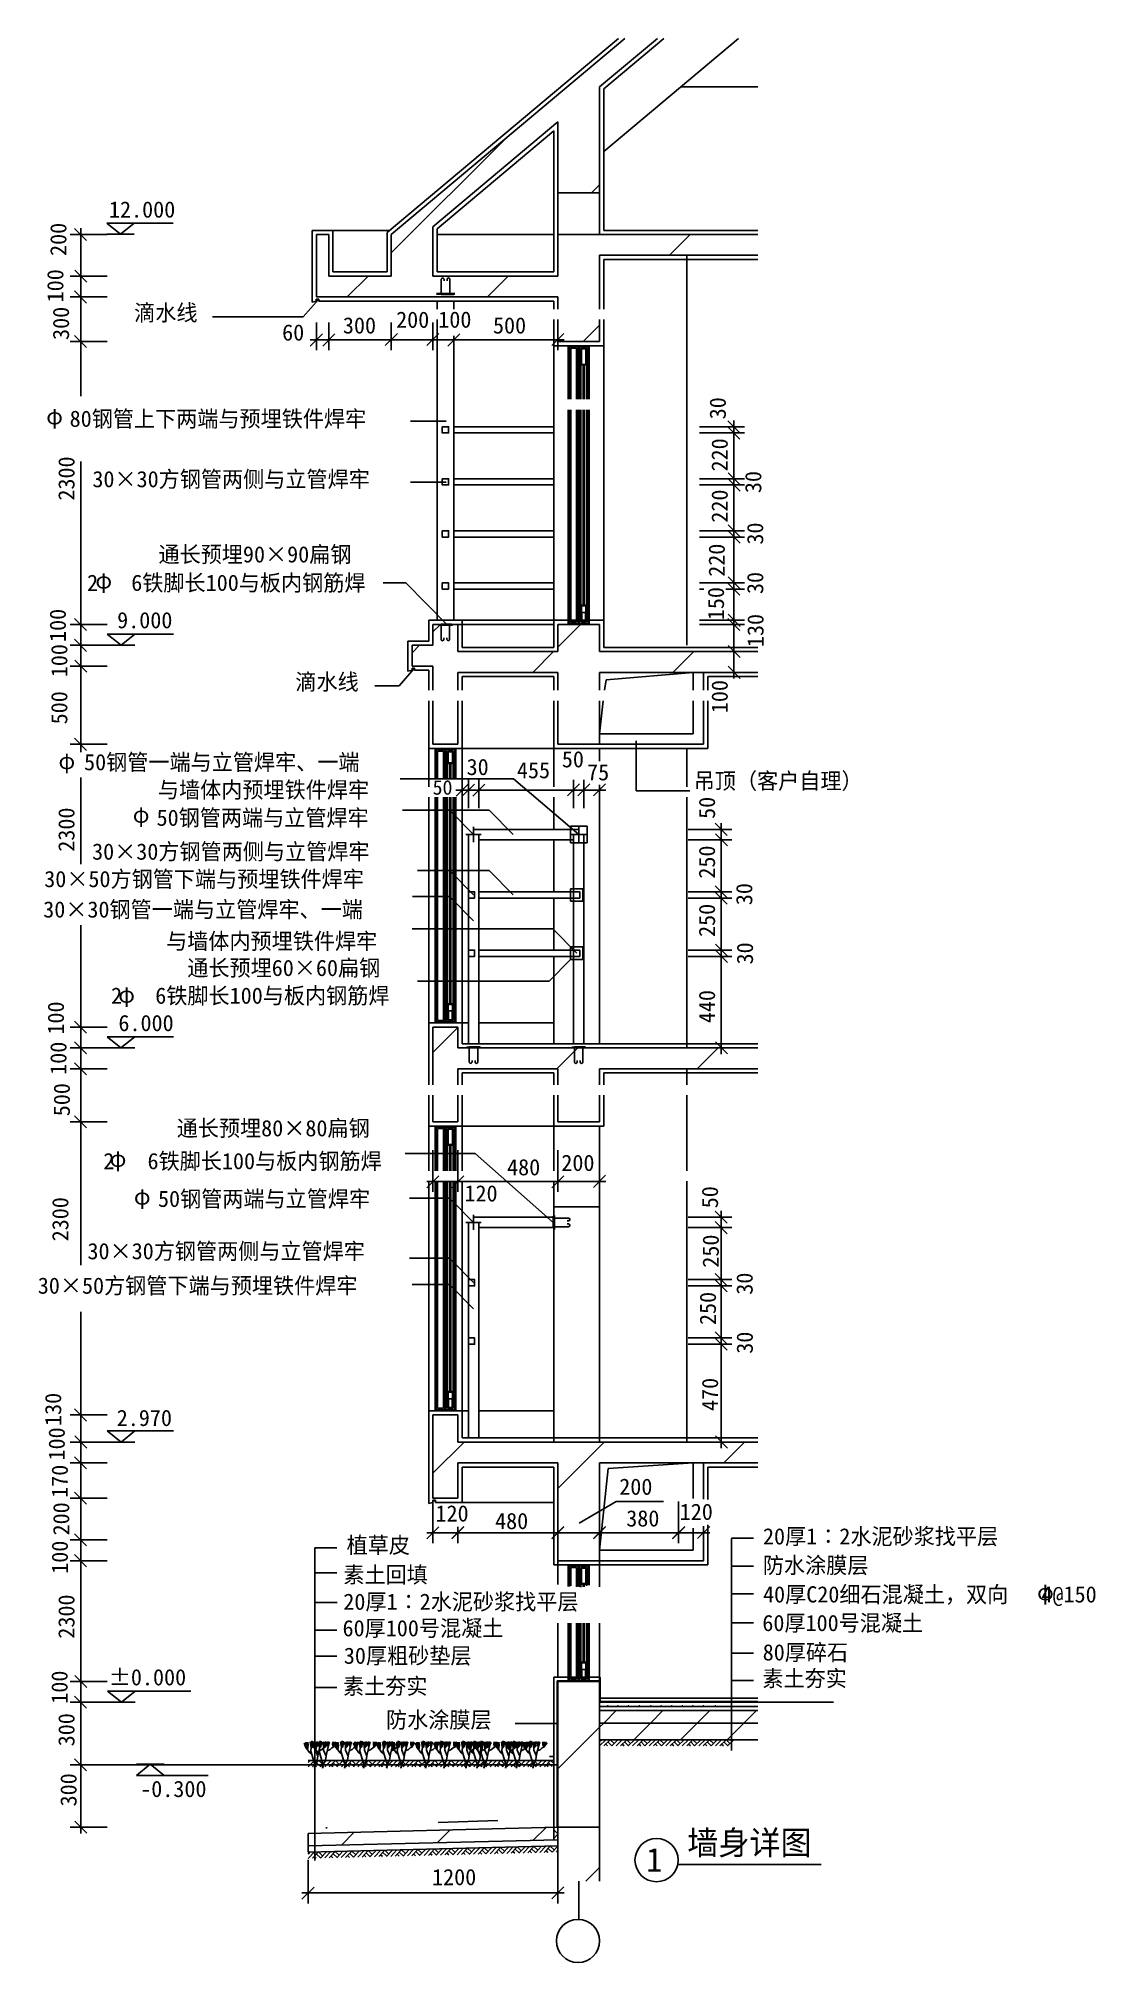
# Model space of a CAD drawing. Header units: metres. Extents: x -13855 to -8779, y 13976 to 23219.
import ezdxf

# ---------------------------------------------------------------- set-up
doc = ezdxf.new("R2010")
doc.units = ezdxf.units.M
for name, color, linetype in [('AXIS', 3, 'Continuous'), ('PUB_DIM', 3, 'Continuous'), ('PUB_TEXT', 7, 'Continuous'), ('S_SURFACE', 6, 'Continuous'), ('S_WALL', 5, 'Continuous'), ('WALL', 5, 'Continuous'), ('WINDOW', 2, 'Continuous'), ('填充', 7, 'Continuous'), ('家具', 9, 'Continuous'), ('看线', 253, 'Continuous'), ('粉刷线', 6, 'Continuous')]:
    doc.layers.add(name, color=color, linetype=linetype)
pattern_1 = [(45, (0, 0), (-336.76, 336.76), [])]
pattern_2 = [(45, (0, 0), (-112.2532, 112.2532), [])]

msp = doc.modelspace()

# ---------------------------------------------------------------- texts
for s, p in [('200', (-13721.17, 22173.94)), ('100', (-13735.83, 21951.04)), ('300', (-13708.59, 21770.5)), ('30', (-10554.44, 21389.24)), ('220', (-10545.35, 21138.7)), ('2300', (-13682.4, 20998.68)), ('30', (-10384, 21034.67)), ('220', (-10545.35, 20892.66)), ('30', (-10374.97, 20787.37)), ('220', (-10559.28, 20632.72)), ('30', (-10374.65, 20549.86)), ('150', (-10563.24, 20424.28)), ('100', (-13723.95, 20319.69)), ('130', (-10373.3, 20295.02)), ('100', (-13716.79, 20150.34)), ('500', (-13716.79, 19923.85)), ('100', (-10545.35, 19977.63)), ('2300', (-13682.4, 19312.05)), ('50', (-10606.26, 19469.84)), ('250', (-10606.26, 19182.72)), ('30', (-10427.46, 19055.22)), ('250', (-10606.26, 18902.72)), ('30', (-10423.97, 18770.43)), ('100', (-13733.19, 18433.54)), ('440', (-10606.26, 18488.52)), ('100', (-13720.96, 18240.27)), ('500', (-13704.65, 18041.28)), ('50', (-10591.96, 17599.21)), ('2300', (-13711.79, 17440.41)), ('250', (-10588.14, 17313.78)), ('30', (-10425.57, 17184.03)), ('250', (-10601.95, 17038.39)), ('30', (-10424.96, 16900.41)), ('470', (-10591.56, 16625.4)), ('130', (-13746.28, 16553.46)), ('100', (-13729.12, 16387.68)), ('170', (-13714.52, 16208.15)), ('200', (-13707.41, 16027.69)), ('100', (-13714.24, 15843.36)), ('2300', (-13682.4, 15531.74)), ('100', (-13715.63, 15219.16)), ('300', (-13682.4, 15014.59)), ('300', (-13672.4, 14726.02))]:
    msp.add_text(s, height=78, rotation=90).set_placement(p)
for s, height, p in [('200', 78, (-12137.86, 21828.74)), ('100', 78, (-11935.39, 21829.36)), ('60', 78, (-12685.29, 21767.49)), ('300', 78, (-12393.39, 21801.34)), ('500', 78, (-11672.67, 21801.34)), ('50', 78, (-11341.92, 19717.34)), ('30', 78, (-11799.36, 19680.33)), ('455', 78, (-11557.64, 19664.85)), ('75', 78, (-11220.55, 19655.02)), ('50', 70, (-11962.5, 19586.07)), ('200', 78, (-11344.41, 17778.64)), ('480', 78, (-11604.96, 17757.67)), ('120', 78, (-11809.7, 17631.89)), ('200', 78, (-11066.29, 16222.94)), ('120', 78, (-10775.89, 16102.3)), ('120', 78, (-11948.83, 16094.53)), ('480', 78, (-11662.67, 16058.07)), ('380', 78, (-11032.67, 16070.7)), ('素土夯实', 78, (-10378.72, 15301.95)), ('1200', 78, (-11965.28, 14347.54))]:
    msp.add_text(s, height=height).set_placement(p)
at = {"layer": 'PUB_DIM'}
for s, p in [('12.000', (-13516.84, 22358.26)), ('9.000', (-13477.52, 20385.39)), ('6.000', (-13471.5, 18450.21)), ('2.970', (-13479.54, 16553.22)), ('%%p0.000', (-13517.62, 15307.53)), ('-0.300', (-13366.89, 14771))]:
    msp.add_text(s, height=78, dxfattribs=at).set_placement(p)
at = {"layer": 'PUB_TEXT'}
for s, height, p in [('滴水线', 78, (-13395.65, 21862.42)), ('80钢管上下两端与预埋铁件焊牢', 78, (-13705.77, 21353.22)), ('φ', 78, (-13818.26, 21364.97)), ('30×30方钢管两侧与立管焊牢', 78, (-13596.45, 21062.91)), ('通长预埋90×90扁钢', 78, (-13279.05, 20701.6)), ('2   6铁脚长100与板内钢筋焊', 78, (-13622, 20565.09)), ('φ', 78, (-13582.33, 20576.28)), ('滴水线', 78, (-12621.53, 20089.1)), ('φ', 78, (-13759.34, 19709.04)), ('50钢管一端与立管焊牢、一端', 78, (-13636.42, 19703.33)), ('吊顶（客户自理）', 78, (-10708.53, 19613.36)), ('与墙体内预埋铁件焊牢', 78, (-13281.78, 19570.68)), ('φ', 78, (-13402.71, 19451.32)), ('50钢管两端与立管焊牢', 78, (-13288.19, 19436.47)), ('30×30方钢管两侧与立管焊牢', 78, (-13597.98, 19273.77)), ('30×50方钢管下端与预埋铁件焊牢', 78, (-13827.83, 19141.92)), ('30×30钢管一端与立管焊牢、一端', 78, (-13832.61, 18995.75)), ('与墙体内预埋铁件焊牢', 78, (-13242.49, 18843.6)), ('通长预埋60×60扁钢', 78, (-13140.78, 18715.03)), ('2   6铁脚长100与板内钢筋焊', 78, (-13506.83, 18581.8)), ('φ', 78, (-13472.42, 18586.73)), ('通长预埋80×80扁钢', 78, (-13191.48, 17944.96)), ('2   6铁脚长100与板内钢筋焊', 78, (-13543.89, 17787.01)), ('φ', 78, (-13513.71, 17798.45)), ('φ', 78, (-13397.27, 17616.78)), ('50钢管两端与立管焊牢', 78, (-13281.46, 17605.72)), ('30×30方钢管两侧与立管焊牢', 78, (-13620.12, 17354.33)), ('30×50方钢管下端与预埋铁件焊牢', 78, (-13858.68, 17188.72)), ('植草皮', 78, (-12375.45, 15942.57)), ('20厚1∶2水泥砂浆找平层', 78, (-10376.09, 15984.37)), ('防水涂膜层', 78, (-10376.7, 15845.38)), ('素土回填', 78, (-12390.96, 15800.12)), ('20厚1∶2水泥砂浆找平层', 78, (-12391.43, 15670.28)), ('40厚C20细石混凝土，双向   4@150', 78, (-10375.82, 15705.59)), ('φ', 78, (-9059.8, 15716.61)), ('60厚100号混凝土', 78, (-12395.08, 15543.2)), ('60厚100号混凝土', 78, (-10379.11, 15568.18)), ('30厚粗砂垫层', 78, (-12388.9, 15410.98)), ('80厚碎石', 78, (-10377.36, 15427.12)), ('素土夯实', 78, (-12392.61, 15264.83)), ('防水涂膜层', 78, (-12186.24, 15102.87)), ('墙身详图', 115, (-10739.78, 14494.26)), ('1', 115, (-10937.38, 14411.8))]:
    msp.add_text(s, height=height, dxfattribs=at).set_placement(p)

# ---------------------------------------------------------------- blocks, each defined once
blk = doc.blocks.new('_G2')
for p, q in [((-1091.22, 2673.26), (-1231.19, 2998.74)), ((-1038.78, 2463.23), (-1091.22, 2673.26)), ((-1082.53, 2673.26), (-1056.31, 3061.68)), ((-811.3, 2179.82), (-1038.78, 2463.23)), ((-986.18, 2725.77), (-995.02, 3103.58)), ((-793.77, 2473.65), (-986.18, 2725.77)), ((-907.5, 2631.18), (-863.75, 2841.22)), ((-863.75, 2841.22), (-898.81, 3114.19)), ((-819.99, 2179.82), (-741.32, 2746.63)), ((-741.32, 2746.63), (-802.46, 3114.19)), ((-382.57, 2473.65), (-496.31, 3166.7)), ((-295.06, 2830.6), (-435.02, 3177.13)), ((-435.02, 2011.87), (-382.57, 2473.65)), ((-400.11, 2347.78), (-207.54, 2536.77)), ((-260.14, 2473.65), (-295.06, 3271.72)), ((-207.54, 2536.77), (-163.79, 2914.77)), ((-163.79, 2914.77), (-172.63, 3240.06)), ((89.91, 2715.16), (-111.34, 3124.62)), ((81.07, 2337.17), (404.9, 2673.26)), ((116.14, 2148.36), (89.91, 2715.16)), ((168.58, 2820.18), (98.6, 3166.7)), ((282.32, 2526.16), (168.58, 2820.18)), ((247.41, 2631.18), (247.41, 3135.23)), ((369.84, 2830.6), (343.61, 3177.13)), ((404.9, 2673.26), (369.84, 2830.6)), ((448.51, 1654.92), (702.36, 2715.16)), ((536.02, 2977.7), (492.26, 3166.7)), ((649.76, 2515.73), (536.02, 2977.7)), ((588.62, 2746.63), (658.6, 2977.7)), ((658.6, 2977.7), (667.29, 3208.59)), ((702.36, 2715.16), (824.79, 3145.66)), ((903.46, 2232.33), (1122.24, 2410.72)), ((1122.24, 2410.72), (1305.96, 2505.31)), ((1192.23, 2830.6), (1209.76, 3135.23)), ((1262.21, 2494.69), (1192.23, 2830.6)), ((1227.29, 2704.73), (1367.25, 2904.15)), ((1305.96, 2505.31), (1533.44, 2841.22)), ((1323.5, 2841.22), (1411.01, 3135.23)), ((1367.25, 2904.15), (1612.11, 3124.62)), ((1533.44, 2841.22), (1717.16, 3040.64)), ((-548.76, 1822.87), (-811.3, 2179.82)), ((-443.86, 1749.33), (-548.76, 1822.87)), ((-356.35, 1738.9), (-443.86, 1749.33)), ((81.07, 290.06), (-435.02, 2011.87)), ((-312.59, 1623.27), (-356.35, 1738.9)), ((-6.29, -3.96), (151.05, 541.99)), ((2.4, -3.96), (81.07, 290.06)), ((413.59, 1434.27), (116.14, 2148.36)), ((151.05, 541.99), (343.61, 982.92)), ((343.61, 982.92), (448.51, 1654.92)), ((562.25, 2074.81), (903.46, 2232.33))]:
    blk.add_line(p, q)
blk = doc.blocks.new('_dimx')
blk.add_line((-150, 0), (150, 0))
blk.add_lwpolyline([(-145.3, -140.37), (144.99, 149.78)])

# ---------------------------------------------------------------- hatches: boundary and pattern name
h = msp.add_hatch()
h.set_pattern_fill('ANSI37', scale=20)
h.paths.add_polyline_path([(-11380.96, 14565.7), (-11364.9, 14566.11), (-11364.9, 14626.2), (-11380.96, 14625.8)])
h.paths.add_polyline_path([(-11364.9, 14566.11), (-11360.96, 14566.2), (-11360.96, 14626.3), (-11364.9, 14626.2)])
at = {"layer": '填充'}
h = msp.add_hatch(dxfattribs=at)
h.set_pattern_fill('AN31C', scale=150)
h.set_pattern_definition(pattern_1)
h.paths.add_polyline_path([(-12160.96, 22077.03), (-12460.96, 22077.03), (-12460.96, 22277.03), (-12520.96, 22277.03), (-12520.96, 21977.03), (-11960.96, 21977.03), (-11960.96, 22314.31), (-11860.56, 22398.56), (-11920.77, 22398.56), (-11920.77, 22404.56), (-11880.25, 22404.56), (-11880.25, 22400.56), (-11858.17, 22400.56), (-11360.96, 22817.77), (-11360.96, 22477.03), (-11160.96, 22477.03), (-11160.96, 22985.59), (-10883.2, 23218.66), (-11038.77, 23218.66), (-12160.96, 22277.03)])
h = msp.add_hatch(dxfattribs=at)
h.set_pattern_fill('ANSI31', scale=240)
h.paths.add_polyline_path([(-11160.96, 22277.03), (-11160.96, 22477.03), (-11360.96, 22477.03), (-11360.96, 22277.03)])
h = msp.add_hatch(dxfattribs=at)
h.set_pattern_fill('AN31C', scale=150)
h.set_pattern_definition(pattern_1)
h.paths.add_polyline_path([(-11160.96, 22177.03), (-10401, 22177.03), (-10401, 22277.03), (-11360.96, 22277.03), (-11360.96, 21918.83), (-11160.96, 21918.83)])
h.paths.add_polyline_path([(-11160.96, 21868.83), (-11360.96, 21868.83), (-11360.96, 21762.78), (-11160.96, 21762.78)])
h = msp.add_hatch(dxfattribs=at)
h.set_pattern_fill('AN31C', scale=150)
h.set_pattern_definition(pattern_1)
h.paths.add_polyline_path([(-11380.96, 21977.03), (-11380.96, 22077.03), (-11960.96, 22077.03), (-11960.96, 21977.03)])
h.paths.add_polyline_path([(-11880.25, 21994.14), (-11880.25, 21988.14), (-11920.77, 21988.14), (-11920.77, 21994.14)])
h = msp.add_hatch(dxfattribs=at)
h.set_pattern_fill('AN31C', scale=150)
h.set_pattern_definition(pattern_1)
h.paths.add_polyline_path([(-11360.96, 22077.03), (-11380.96, 22077.03), (-11380.96, 21977.03), (-11360.96, 21977.03)])
h = msp.add_hatch(dxfattribs=at)
h.set_pattern_fill('SOLID')
h.paths.add_polyline_path([(-11263.46, 21737.78), (-11263.46, 21693.28), (-11260.96, 21693.28), (-11260.96, 21742.78), (-11310.96, 21742.78), (-11310.96, 21693.28), (-11305.96, 21693.28), (-11305.96, 21737.78)])
h.paths.add_polyline_path([(-11215.96, 21737.78), (-11215.96, 21693.28), (-11210.96, 21693.28), (-11210.96, 21742.78), (-11260.96, 21742.78), (-11260.96, 21693.28), (-11258.46, 21693.28), (-11258.46, 21737.78)])
h = msp.add_hatch(dxfattribs=at)
h.set_pattern_fill('SOLID')
h.paths.add_polyline_path([(-11260.96, 20403.71), (-11260.96, 20428.71), (-11263.46, 20428.71), (-11263.46, 20408.71), (-11305.96, 20408.71), (-11305.96, 20428.71), (-11310.96, 20428.71), (-11310.96, 20403.71)])
h.paths.add_polyline_path([(-11210.96, 20403.71), (-11210.96, 20428.71), (-11215.96, 20428.71), (-11215.96, 20408.71), (-11258.46, 20408.71), (-11258.46, 20428.71), (-11260.96, 20428.71), (-11260.96, 20403.71)])
h = msp.add_hatch(dxfattribs=at)
h.set_pattern_fill('AN31C', scale=150)
h.set_pattern_definition(pattern_1)
h.paths.add_polyline_path([(-11840.96, 20173.71), (-11360.96, 20173.71), (-11360.96, 20087.61), (-11160.96, 20087.61), (-11160.96, 20173.71), (-10401, 20173.71), (-10401, 20273.71), (-11160.96, 20273.71), (-11160.96, 20403.71), (-11360.96, 20403.71), (-11360.96, 20273.71), (-11840.96, 20273.71), (-11840.96, 20403.71), (-11880.7, 20403.71), (-11880.7, 20399.71), (-11921.22, 20399.71), (-11921.22, 20403.71), (-11934.56, 20403.71), (-11960.96, 20403.71), (-11960.96, 20303.71), (-12060.96, 20303.71), (-12060.96, 20203.71), (-11960.96, 20203.71), (-11960.96, 20087.61), (-11840.96, 20087.61)])
h.paths.add_polyline_path([(-11160.96, 20037.61), (-11360.96, 20037.61), (-11360.96, 19827.93), (-11160.96, 19827.93)])
h.paths.add_polyline_path([(-11840.96, 20037.61), (-11960.96, 20037.61), (-11960.96, 19827.93), (-11840.96, 19827.93)])
h = msp.add_hatch(dxfattribs=at)
h.set_pattern_fill('SOLID')
h.paths.add_polyline_path([(-11903.46, 19802.93), (-11903.46, 19758.43), (-11900.96, 19758.43), (-11900.96, 19807.93), (-11950.96, 19807.93), (-11950.96, 19758.43), (-11945.96, 19758.43), (-11945.96, 19802.93)])
h.paths.add_polyline_path([(-11855.96, 19802.93), (-11855.96, 19758.43), (-11850.96, 19758.43), (-11850.96, 19807.93), (-11900.96, 19807.93), (-11900.96, 19758.43), (-11898.46, 19758.43), (-11898.46, 19802.93)])
h = msp.add_hatch(dxfattribs=at)
h.set_pattern_fill('SOLID')
h.paths.add_polyline_path([(-11900.96, 18489.44), (-11900.96, 18514.44), (-11903.46, 18514.44), (-11903.46, 18494.44), (-11945.96, 18494.44), (-11945.96, 18514.44), (-11950.96, 18514.44), (-11950.96, 18489.44)])
h.paths.add_polyline_path([(-11850.96, 18489.44), (-11850.96, 18514.44), (-11855.96, 18514.44), (-11855.96, 18494.44), (-11898.46, 18494.44), (-11898.46, 18514.44), (-11900.96, 18514.44), (-11900.96, 18489.44)])
h = msp.add_hatch(dxfattribs=at)
h.set_pattern_fill('AN31C', scale=150)
h.set_pattern_definition(pattern_1)
h.paths.add_polyline_path([(-11840.96, 18369.44), (-11840.96, 18469.44), (-11960.96, 18469.44), (-11960.96, 18192.3), (-11840.96, 18192.3), (-11840.96, 18269.44), (-11360.96, 18269.44), (-11360.96, 18192.3), (-11160.96, 18192.3), (-11160.96, 18269.44), (-10401, 18269.44), (-10401, 18369.44)])
h.paths.add_polyline_path([(-11160.96, 18142.3), (-11360.96, 18142.3), (-11360.96, 18014.35), (-11160.96, 18014.35)])
h.paths.add_polyline_path([(-11840.96, 18142.3), (-11960.96, 18142.3), (-11960.96, 18014.35), (-11840.96, 18014.35)])
h = msp.add_hatch(dxfattribs=at)
h.set_pattern_fill('SOLID')
h.paths.add_polyline_path([(-11903.46, 17989.35), (-11903.46, 17944.85), (-11900.96, 17944.85), (-11900.96, 17994.35), (-11950.96, 17994.35), (-11950.96, 17944.85), (-11945.96, 17944.85), (-11945.96, 17989.35)])
h.paths.add_polyline_path([(-11855.96, 17989.35), (-11855.96, 17944.85), (-11850.96, 17944.85), (-11850.96, 17994.35), (-11900.96, 17994.35), (-11900.96, 17944.85), (-11898.46, 17944.85), (-11898.46, 17989.35)])
h = msp.add_hatch(dxfattribs=at)
h.set_pattern_fill('SOLID')
h.paths.add_polyline_path([(-11900.96, 16626.32), (-11900.96, 16651.32), (-11903.46, 16651.32), (-11903.46, 16631.32), (-11945.96, 16631.32), (-11945.96, 16651.32), (-11950.96, 16651.32), (-11950.96, 16626.32)])
h.paths.add_polyline_path([(-11850.96, 16626.32), (-11850.96, 16651.32), (-11855.96, 16651.32), (-11855.96, 16631.32), (-11898.46, 16631.32), (-11898.46, 16651.32), (-11900.96, 16651.32), (-11900.96, 16626.32)])
h = msp.add_hatch(dxfattribs=at)
h.set_pattern_fill('AN31C', scale=150)
h.set_pattern_definition(pattern_1)
h.paths.add_polyline_path([(-11840.96, 16376.32), (-11360.96, 16376.32), (-11360.96, 15906.32), (-11160.96, 15906.32), (-11160.96, 16376.32), (-10401, 16376.32), (-10401, 16476.32), (-11840.96, 16476.32), (-11840.96, 16606.32), (-11960.96, 16606.32), (-11960.96, 16206.32), (-11840.96, 16206.32)])
h = msp.add_hatch(dxfattribs=at)
h.set_pattern_fill('SOLID')
h.paths.add_polyline_path([(-11263.46, 15881.32), (-11263.46, 15836.82), (-11260.96, 15836.82), (-11260.96, 15886.32), (-11310.96, 15886.32), (-11310.96, 15836.82), (-11305.96, 15836.82), (-11305.96, 15881.32)])
h.paths.add_polyline_path([(-11215.96, 15881.32), (-11215.96, 15836.82), (-11210.96, 15836.82), (-11210.96, 15886.32), (-11260.96, 15886.32), (-11260.96, 15836.82), (-11258.46, 15836.82), (-11258.46, 15881.32)])
h = msp.add_hatch(dxfattribs=at)
h.set_pattern_fill('SOLID')
h.paths.add_polyline_path([(-11260.96, 15326.35), (-11260.96, 15351.35), (-11263.46, 15351.35), (-11263.46, 15331.35), (-11305.96, 15331.35), (-11305.96, 15351.35), (-11310.96, 15351.35), (-11310.96, 15326.35)])
h.paths.add_polyline_path([(-11210.96, 15326.35), (-11210.96, 15351.35), (-11215.96, 15351.35), (-11215.96, 15331.35), (-11258.46, 15331.35), (-11258.46, 15351.35), (-11260.96, 15351.35), (-11260.96, 15326.35)])
h = msp.add_hatch(dxfattribs=at)
h.set_pattern_fill('AN31C', scale=150)
h.set_pattern_definition(pattern_1)
h.paths.add_polyline_path([(-11360.96, 15326.3), (-11360.96, 15226.3), (-11160.96, 15226.3), (-11160.96, 15326.3)])
h = msp.add_hatch(dxfattribs=at)
h.set_pattern_fill('AN31C', scale=150)
h.set_pattern_definition(pattern_1)
h.paths.add_polyline_path([(-11160.96, 15226.3), (-11360.96, 15226.3), (-11360.96, 14626.3), (-11160.96, 14626.3)])
h = msp.add_hatch(dxfattribs=at)
h.set_pattern_fill('AN33C', scale=50)
h.set_pattern_definition(pattern_2)
h.paths.add_polyline_path([(-10401, 15126.3), (-10401, 15186.3), (-10992.42, 15186.3), (-10992.42, 15126.3)])
h.paths.add_polyline_path([(-11160.96, 15186.3), (-11160.96, 15126.3), (-10992.42, 15126.3), (-10992.42, 15186.3)])
h = msp.add_hatch(dxfattribs=at)
h.set_pattern_fill('砂石碎砖', scale=50)
h.set_pattern_definition(pattern_2)
h.paths.add_polyline_path([(-10401, 15046.3), (-10401, 15126.3), (-10992.42, 15126.3), (-10992.42, 15046.3)])
h.paths.add_polyline_path([(-10992.42, 15126.3), (-11160.96, 15126.3), (-11160.96, 15046.3), (-10992.42, 15046.3)])
h = msp.add_hatch(dxfattribs=at)
h.set_pattern_fill('AR-SAND', scale=20)
h.paths.add_polyline_path([(-11740.96, 14946.3), (-11755.88, 14946.3), (-11785.13, 14917.05), (-11803.88, 14935.8), (-11793.38, 14946.3), (-11835.38, 14946.3), (-11864.63, 14917.05), (-11883.38, 14935.8), (-11872.88, 14946.3), (-11914.88, 14946.3), (-11944.13, 14917.05), (-11962.88, 14935.8), (-11952.38, 14946.3), (-11994.38, 14946.3), (-12023.63, 14917.05), (-12042.38, 14935.8), (-12031.88, 14946.3), (-12073.88, 14946.3), (-12103.13, 14917.05), (-12121.88, 14935.8), (-12111.38, 14946.3), (-12153.38, 14946.3), (-12182.63, 14917.05), (-12201.38, 14935.8), (-12190.88, 14946.3), (-12232.88, 14946.3), (-12262.13, 14917.05), (-12280.88, 14935.8), (-12270.38, 14946.3), (-12312.38, 14946.3), (-12341.63, 14917.05), (-12360.38, 14935.8), (-12349.88, 14946.3), (-12391.88, 14946.3), (-12421.22, 14916.96), (-12421.22, 14599.69), (-11740.96, 14616.76)])
h.paths.add_polyline_path([(-12421.22, 14917.14), (-12439.88, 14935.8), (-12429.38, 14946.3), (-12471.38, 14946.3), (-12500.63, 14917.05), (-12519.38, 14935.8), (-12508.88, 14946.3), (-12529.88, 14946.3), (-12559.88, 14916.3), (-12559.88, 14596.2), (-12421.22, 14599.69)])
h.paths.add_polyline_path([(-11380.96, 14931.39), (-11395.88, 14946.3), (-11437.88, 14946.3), (-11467.13, 14917.05), (-11485.88, 14935.8), (-11475.38, 14946.3), (-11517.38, 14946.3), (-11546.63, 14917.05), (-11565.38, 14935.8), (-11554.88, 14946.3), (-11596.88, 14946.3), (-11626.13, 14917.05), (-11644.88, 14935.8), (-11634.38, 14946.3), (-11676.38, 14946.3), (-11705.63, 14917.05), (-11724.38, 14935.8), (-11740.96, 14919.22), (-11740.96, 14616.76), (-11380.96, 14625.8)])
h = msp.add_hatch(dxfattribs=at)
h.set_pattern_fill('AN33C', scale=100)
h.set_pattern_definition([(45, (0, 0), (-224.5064, 224.5064), [])])
h.paths.add_polyline_path([(-11876.75, 14613.37), (-12559.88, 14596.23), (-12559.88, 14536.23), (-11876.75, 14553.31)])
h.paths.add_polyline_path([(-11380.96, 14625.8), (-11876.75, 14613.37), (-11876.75, 14553.31), (-11380.96, 14565.7)])
h = msp.add_hatch(dxfattribs=at)
h.set_pattern_fill('AN31C', scale=150)
h.set_pattern_definition(pattern_1)
h.paths.add_polyline_path([(-11360.96, 14366.84), (-11160.96, 14366.84), (-11160.96, 14626.3), (-11360.96, 14626.3)])
h = msp.add_hatch(dxfattribs=at)
h.set_pattern_fill('AR-SAND', scale=14)
h.paths.add_polyline_path([(-11876.75, 14553.31), (-12559.88, 14536.23), (-12559.88, 14506.23), (-11876.75, 14523.31)])
h.paths.add_polyline_path([(-11360.96, 14566.2), (-11876.75, 14553.31), (-11876.75, 14523.31), (-11360.96, 14536.2)])

# ---------------------------------------------------------------- linework, layer by layer
for p, q in [((-13527.76, 22331.52), (-13461.48, 22277.97)), ((-13527.76, 22331.52), (-13209.08, 22331.52)), ((-13527.76, 22277.87), (-13395.2, 22277.87)), ((-13461.48, 22277.97), (-13395.21, 22331.52)), ((-11920.77, 21988.14), (-11920.77, 22061.67)), ((-11907.76, 22061.67), (-11907.76, 22054.08)), ((-11893.26, 22061.67), (-11893.26, 22054.08)), ((-11880.25, 21988.14), (-11880.25, 22061.67)), ((-11856.17, 21994.14), (-11943.78, 21994.14)), ((-11856.17, 21990.14), (-11943.78, 21990.14)), ((-11920.77, 21988.14), (-11860.03, 21988.14)), ((-13524.92, 20357.25), (-13458.64, 20303.7)), ((-13524.92, 20357.25), (-13206.24, 20357.25)), ((-13458.64, 20303.7), (-13392.37, 20357.25)), ((-11921.22, 20405.71), (-11871.22, 20405.71)), ((-13524.92, 20303.6), (-13392.36, 20303.6)), ((-13525.84, 18422.92), (-13459.56, 18369.37)), ((-13525.84, 18422.92), (-13207.16, 18422.92)), ((-13459.56, 18369.37), (-13393.29, 18422.92)), ((-13525.84, 18369.27), (-13393.29, 18369.27)), ((-11732.48, 18373.44), (-11799.69, 18373.44)), ((-11732.48, 18369.44), (-11799.69, 18369.44)), ((-11786.35, 18375.44), (-11736.35, 18375.44)), ((-11786.35, 18375.44), (-11786.35, 18301.91)), ((-11773.33, 18301.91), (-11773.33, 18309.5)), ((-11758.84, 18301.91), (-11758.84, 18309.5)), ((-11745.82, 18375.44), (-11745.82, 18301.91)), ((-11227.48, 18373.44), (-11294.69, 18373.44)), ((-11227.48, 18369.44), (-11294.69, 18369.44)), ((-11281.35, 18375.44), (-11231.35, 18375.44)), ((-11281.35, 18375.44), (-11281.35, 18301.91)), ((-11268.33, 18301.91), (-11268.33, 18309.5)), ((-11253.84, 18301.91), (-11253.84, 18309.5)), ((-11240.82, 18375.44), (-11240.82, 18301.91)), ((-11382.96, 17510.88), (-11382.96, 17560.88)), ((-13525.27, 16529.97), (-13206.59, 16529.97)), ((-13525.27, 16529.97), (-13458.99, 16476.42)), ((-13525.27, 16476.32), (-13392.71, 16476.32)), ((-13458.99, 16476.42), (-13392.72, 16529.97)), ((-11258.73, 16086.9), (-11081.29, 16191.04)), ((-11081.29, 16191.04), (-10854.22, 16191.04)), ((-10526.96, 16013.99), (-10421.09, 16013.99)), ((-12527.98, 15968.38), (-12422.11, 15968.38)), ((-12527.89, 15848.73), (-12422.01, 15848.73)), ((-10527.23, 15880.83), (-10421.36, 15880.83)), ((-10527.23, 15746.97), (-10421.35, 15746.97)), ((-12527.33, 15706.18), (-12421.45, 15706.18)), ((-12528.07, 15572.89), (-12422.2, 15572.89)), ((-10527.13, 15607.57), (-10421.26, 15607.57)), ((-12528.07, 15447.83), (-12422.2, 15447.83)), ((-10527.51, 15462.5), (-10421.63, 15462.5)), ((-13523.32, 15280.03), (-13457.04, 15226.48)), ((-13523.32, 15280.03), (-13124.05, 15280.03)), ((-13457.04, 15226.48), (-13390.77, 15280.03)), ((-12528.62, 15297.69), (-12422.74, 15297.69)), ((-11160.96, 15329.3), (-11157.96, 15329.3)), ((-10527.5, 15330.88), (-10421.63, 15330.88)), ((-13523.32, 15226.38), (-13390.77, 15226.38)), ((-11160.96, 15226.3), (-10401, 15226.3)), ((-11160.96, 15186.3), (-10401, 15186.3)), ((-11157.96, 15229.3), (-10401, 15229.3)), ((-11160.96, 15126.3), (-10401, 15126.3)), ((-11160.96, 15046.3), (-10401, 15046.3)), ((-13252.33, 14928.39), (-13384.89, 14928.39)), ((-13318.61, 14928.29), (-13384.88, 14874.74)), ((-13252.33, 14874.74), (-13318.61, 14928.29)), ((-12559.88, 14946.3), (-11380.96, 14946.3)), ((-13039.99, 14874.74), (-13384.82, 14874.74)), ((-12559.88, 14596.2), (-11360.96, 14626.3)), ((-12559.88, 14536.2), (-11360.96, 14566.2)), ((-12559.88, 14506.2), (-11360.96, 14536.2)), ((-10783.76, 14446.22), (-10096.08, 14446.22))]:
    msp.add_line(p, q)
for points in [[(-11867.36, 20403.71), (-11934.56, 20403.71)], [(-11867.36, 20399.71), (-11934.56, 20399.71)], [(-11380.96, 17564.74), (-11380.96, 17497.53)], [(-11376.96, 17564.74), (-11376.96, 17497.53)]]:
    msp.add_lwpolyline(points)
for points in [[(-11921.22, 20405.71), (-11921.22, 20332.19, 1), (-11908.21, 20332.19), (-11908.21, 20339.78)], [(-11880.7, 20405.71), (-11880.7, 20332.19, -1), (-11893.71, 20332.19), (-11893.71, 20339.78)], [(-11382.96, 17551.4), (-11309.43, 17551.4, -1), (-11309.43, 17538.38), (-11317.02, 17538.38)], [(-11382.96, 17510.88), (-11309.43, 17510.88, 1), (-11309.43, 17523.89), (-11317.02, 17523.89)]]:
    msp.add_lwpolyline(points, format="xyb")
for points in [[(-11122.39, 15208.69, 1), (-11120.34, 15208.69, 1)], [(-11073.73, 15208.69, 1), (-11071.68, 15208.69, 1)], [(-11022.16, 15208.69, 1), (-11020.11, 15208.69, 1)], [(-10970.43, 15208.69, 1), (-10968.38, 15208.69, 1)], [(-10915.06, 15208.69, 1), (-10913.01, 15208.69, 1)], [(-10866.4, 15208.69, 1), (-10864.35, 15208.69, 1)], [(-10814.83, 15208.69, 1), (-10812.78, 15208.69, 1)], [(-10763.1, 15208.69, 1), (-10761.05, 15208.69, 1)], [(-10714.45, 15208.69, 1), (-10712.4, 15208.69, 1)], [(-10662.88, 15208.69, 1), (-10660.83, 15208.69, 1)], [(-10604.79, 15208.69, 1), (-10602.74, 15208.69, 1)]]:
    msp.add_lwpolyline(points, format="xyb", close=True)
for centre, start, end in [((-11914.27, 22061.67), 0, 180), ((-11886.76, 22061.67), 0, 180), ((-11779.84, 18301.91), 180, 0), ((-11752.33, 18301.91), 180, 0), ((-11274.84, 18301.91), 180, 0), ((-11247.33, 18301.91), 180, 0)]:
    msp.add_arc(centre, 6.51, start, end)
at = {"layer": 'AXIS'}
msp.add_line((-11260.96, 14183.46), (-11260.96, 14366.84), dxfattribs=at)
at = {"layer": 'PUB_DIM'}
for p, q in [((-13524.84, 22277.03), (-13702.4, 22277.03)), ((-13652.4, 22077.23), (-13652.4, 22276.83)), ((-13524.84, 22077.03), (-13702.4, 22077.03)), ((-13524.84, 22077.03), (-13702.4, 22077.03)), ((-13652.4, 22077.23), (-13652.4, 22077.43)), ((-13652.4, 21977.03), (-13652.4, 22077.03)), ((-13524.84, 21977.03), (-13702.4, 21977.03)), ((-13524.84, 21977.03), (-13702.4, 21977.03)), ((-13652.4, 21762.98), (-13652.4, 21976.83)), ((-13652.4, 21976.83), (-13652.4, 21976.63)), ((-12511.21, 21965.03), (-12583.74, 21881.91)), ((-12583.74, 21881.91), (-13019.67, 21881.91)), ((-12520.96, 21854.52), (-12520.96, 21721.34)), ((-12460.96, 21854.52), (-12460.96, 21721.34)), ((-12460.96, 21854.52), (-12460.96, 21721.34)), ((-12160.96, 21854.52), (-12160.96, 21721.34)), ((-12160.96, 21854.52), (-12160.96, 21721.34)), ((-11960.96, 21854.52), (-11960.96, 21721.34)), ((-11960.96, 21854.52), (-11960.96, 21721.34)), ((-11360.96, 21854.52), (-11360.96, 21721.34)), ((-13524.84, 21762.78), (-13702.4, 21762.78)), ((-13524.84, 21762.78), (-13702.4, 21762.78)), ((-13652.4, 21499.68), (-13652.4, 21762.58)), ((-12461.16, 21771.34), (-12520.76, 21771.34)), ((-12161.16, 21771.34), (-12460.76, 21771.34)), ((-11961.16, 21771.34), (-12160.76, 21771.34)), ((-11961.16, 21771.34), (-11961.36, 21771.34)), ((-11860.96, 21771.34), (-11960.96, 21771.34)), ((-11860.76, 21771.34), (-11860.56, 21771.34)), ((-11361.16, 21771.34), (-11860.76, 21771.34)), ((-11380.96, 21742.78), (-11380.96, 20403.71)), ((-11140.96, 21742.78), (-11140.96, 20403.71)), ((-12068.51, 21379.54), (-11898.1, 21379.54)), ((-10681.4, 21353.71), (-10465.35, 21353.71)), ((-10515.35, 21353.51), (-10515.35, 21323.91)), ((-10681.4, 21323.71), (-10465.35, 21323.71)), ((-10681.4, 21323.71), (-10465.35, 21323.71)), ((-10515.35, 21323.51), (-10515.35, 21103.91)), ((-13652.4, 20403.91), (-13652.4, 21186.65)), ((-12068.51, 21087.94), (-11898.1, 21087.94)), ((-10681.4, 21103.71), (-10465.35, 21103.71)), ((-10681.4, 21103.71), (-10465.35, 21103.71)), ((-10681.4, 21073.71), (-10465.35, 21073.71)), ((-10681.4, 21073.71), (-10465.35, 21073.71)), ((-10515.35, 21103.51), (-10515.35, 21073.91)), ((-10515.35, 21073.51), (-10515.35, 20853.91)), ((-10681.4, 20853.71), (-10465.35, 20853.71)), ((-10681.4, 20853.71), (-10465.35, 20853.71)), ((-10681.4, 20823.71), (-10465.35, 20823.71)), ((-10681.4, 20823.71), (-10465.35, 20823.71)), ((-10515.35, 20853.51), (-10515.35, 20823.91)), ((-10515.35, 20823.51), (-10515.35, 20603.91)), ((-12091.16, 20603.61), (-12199.48, 20603.61)), ((-11896.22, 20405.71), (-12091.16, 20603.61)), ((-10681.4, 20603.71), (-10465.35, 20603.71)), ((-10681.4, 20603.71), (-10465.35, 20603.71)), ((-10681.4, 20573.71), (-10660.54, 20573.71)), ((-10554.35, 20573.71), (-10465.35, 20573.71)), ((-10515.35, 20603.51), (-10515.35, 20573.91)), ((-10515.35, 20573.51), (-10515.35, 20423.91)), ((-13524.84, 20403.71), (-13702.4, 20403.71)), ((-13524.84, 20403.71), (-13702.4, 20403.71)), ((-13652.4, 20303.91), (-13652.4, 20403.51)), ((-11380.96, 20403.71), (-11380.96, 20293.71)), ((-11140.96, 20403.71), (-11140.96, 20293.71)), ((-10681.4, 20423.71), (-10465.35, 20423.71)), ((-10681.4, 20403.71), (-10465.35, 20403.71)), ((-10515.35, 20273.91), (-10515.35, 20403.51)), ((-13524.84, 20303.71), (-13702.4, 20303.71)), ((-13524.84, 20303.71), (-13702.4, 20303.71)), ((-13652.4, 20203.91), (-13652.4, 20303.51)), ((-10681.4, 20273.71), (-10465.35, 20273.71)), ((-10681.4, 20273.71), (-10465.35, 20273.71)), ((-10515.35, 20173.91), (-10515.35, 20273.51)), ((-13524.84, 20203.71), (-13702.4, 20203.71)), ((-13524.84, 20203.71), (-13702.4, 20203.71)), ((-13652.4, 19828.13), (-13652.4, 20203.51)), ((-12051.21, 20191.71), (-12123.74, 20108.6)), ((-10681.4, 20173.71), (-10465.35, 20173.71)), ((-12123.74, 20108.6), (-12239.53, 20108.6)), ((-13524.84, 19827.93), (-13702.4, 19827.93)), ((-13524.84, 19827.93), (-13702.4, 19827.93)), ((-13652.4, 19790.99), (-13652.4, 19827.73)), ((-11980.96, 19807.93), (-11980.96, 19623.43)), ((-11820.96, 19807.93), (-11820.96, 18489.44)), ((-10985.13, 19604.78), (-10985.13, 19845.53)), ((-13652.4, 19251.98), (-13652.4, 19668.22)), ((-11574.41, 19662.88), (-12117.77, 19662.88)), ((-11820.96, 19520.64), (-11820.96, 19658.1)), ((-11791.16, 19608.1), (-11820.76, 19608.1)), ((-11790.96, 19520.64), (-11790.96, 19658.1)), ((-11790.96, 19520.64), (-11790.96, 19658.1)), ((-11741.16, 19608.1), (-11790.76, 19608.1)), ((-11740.96, 19520.64), (-11740.96, 19658.1)), ((-11740.96, 19520.64), (-11740.96, 19658.1)), ((-11286.16, 19608.1), (-11740.76, 19608.1)), ((-11260.96, 19394.44), (-11574.41, 19662.88)), ((-11285.96, 19520.64), (-11285.96, 19658.1)), ((-11285.96, 19520.64), (-11285.96, 19658.1)), ((-11236.16, 19608.1), (-11285.76, 19608.1)), ((-11235.96, 19520.64), (-11235.96, 19658.1)), ((-11235.96, 19520.64), (-11235.96, 19658.1)), ((-11161.16, 19608.1), (-11235.76, 19608.1)), ((-11160.96, 19520.64), (-11160.96, 19634.13)), ((-10726.8, 19604.78), (-10985.13, 19604.78)), ((-11691.07, 19511.5), (-12107.49, 19511.5)), ((-11980.96, 19573.43), (-11980.96, 18489.44)), ((-11765.96, 19394.44), (-11881.19, 19511.5)), ((-11575.84, 19394.44), (-11691.07, 19511.5)), ((-10735.61, 19419.44), (-10526.26, 19419.44)), ((-10576.26, 19369.64), (-10576.26, 19419.24)), ((-10735.61, 19369.44), (-10526.26, 19369.44)), ((-10735.61, 19369.44), (-10526.26, 19369.44)), ((-10576.26, 19119.64), (-10576.26, 19369.24)), ((-11691.07, 19222.48), (-12034.65, 19222.48)), ((-11765.96, 19105.42), (-11881.19, 19222.48)), ((-11575.84, 19105.42), (-11691.07, 19222.48)), ((-11881.19, 19096.85), (-12059.41, 19096.85)), ((-11765.96, 18979.79), (-11881.19, 19096.85)), ((-10735.61, 19119.44), (-10526.26, 19119.44)), ((-10735.61, 19119.44), (-10526.26, 19119.44)), ((-10735.61, 19089.44), (-10526.26, 19089.44)), ((-10735.61, 19089.44), (-10526.26, 19089.44)), ((-10576.26, 19089.64), (-10576.26, 19119.24)), ((-10576.26, 18839.64), (-10576.26, 19089.24)), ((-13652.4, 18469.64), (-13652.4, 18959.71)), ((-11385.71, 18941.91), (-12060.53, 18941.91)), ((-11270.57, 18824.93), (-11385.71, 18941.91)), ((-11300.59, 18794.44), (-11403.34, 18690.06)), ((-10735.61, 18839.44), (-10526.26, 18839.44)), ((-10735.61, 18839.44), (-10526.26, 18839.44)), ((-10735.61, 18809.44), (-10526.26, 18809.44)), ((-10735.61, 18809.44), (-10526.26, 18809.44)), ((-10576.26, 18809.64), (-10576.26, 18839.24)), ((-10576.26, 18369.64), (-10576.26, 18809.24)), ((-11403.34, 18690.06), (-12034.86, 18690.06)), ((-13524.84, 18469.44), (-13702.4, 18469.44)), ((-13524.84, 18469.44), (-13702.4, 18469.44)), ((-13652.4, 18369.64), (-13652.4, 18469.24)), ((-13524.84, 18369.44), (-13702.4, 18369.44)), ((-13524.84, 18369.44), (-13702.4, 18369.44)), ((-13652.4, 18269.64), (-13652.4, 18369.24)), ((-10735.61, 18369.44), (-10526.26, 18369.44)), ((-13524.84, 18269.44), (-13702.4, 18269.44)), ((-13524.84, 18269.44), (-13702.4, 18269.44)), ((-13652.4, 18014.55), (-13652.4, 18269.24)), ((-13524.84, 18014.35), (-13702.4, 18014.35)), ((-13524.84, 18014.35), (-13702.4, 18014.35)), ((-13652.4, 17325.95), (-13652.4, 18014.15)), ((-11980.96, 17994.35), (-11980.96, 17779.83)), ((-11820.96, 17994.35), (-11820.96, 17779.83)), ((-11757.72, 17862.04), (-12094.75, 17862.04)), ((-11960.96, 17878.18), (-11960.96, 17677.67)), ((-11840.96, 17878.18), (-11840.96, 17677.67)), ((-11840.96, 17878.18), (-11840.96, 17677.67)), ((-11757.72, 17862.04), (-11382.96, 17531.32)), ((-11360.96, 17878.18), (-11360.96, 17677.67)), ((-11360.96, 17878.18), (-11360.96, 17677.67)), ((-11980.96, 17729.83), (-11980.96, 16626.32)), ((-11960.76, 17727.67), (-11841.16, 17727.67)), ((-11840.76, 17727.67), (-11361.16, 17727.67)), ((-11820.96, 17729.83), (-11820.96, 16626.32)), ((-11360.76, 17727.67), (-11161.16, 17727.67)), ((-11881.19, 17648.38), (-12074.34, 17648.38)), ((-11765.96, 17531.32), (-11881.19, 17648.38)), ((-10735.61, 17556.32), (-10526.26, 17556.32)), ((-10735.61, 17506.32), (-10526.26, 17506.32)), ((-10735.61, 17506.32), (-10526.26, 17506.32)), ((-10576.26, 17506.52), (-10576.26, 17556.12)), ((-10576.26, 17256.52), (-10576.26, 17506.12)), ((-11881.19, 17359.37), (-12073.11, 17359.37)), ((-11765.96, 17242.31), (-11881.19, 17359.37)), ((-11881.19, 17233.73), (-12060.06, 17233.73)), ((-11765.96, 17116.67), (-11881.19, 17233.73)), ((-10735.61, 17256.32), (-10526.26, 17256.32)), ((-10735.61, 17256.32), (-10526.26, 17256.32)), ((-10735.61, 17226.32), (-10526.26, 17226.32)), ((-10735.61, 17226.32), (-10526.26, 17226.32)), ((-10576.26, 17226.52), (-10576.26, 17256.12)), ((-10576.26, 16976.52), (-10576.26, 17226.12)), ((-13652.4, 16606.52), (-13652.4, 17101.42)), ((-10735.61, 16976.32), (-10526.26, 16976.32)), ((-10735.61, 16976.32), (-10526.26, 16976.32)), ((-10735.61, 16946.32), (-10526.26, 16946.32)), ((-10735.61, 16946.32), (-10526.26, 16946.32)), ((-10576.26, 16946.52), (-10576.26, 16976.12)), ((-10576.26, 16476.52), (-10576.26, 16946.12)), ((-13524.84, 16606.32), (-13702.4, 16606.32)), ((-13524.84, 16606.32), (-13702.4, 16606.32)), ((-13652.4, 16476.52), (-13652.4, 16606.12)), ((-13524.84, 16476.32), (-13702.4, 16476.32)), ((-13524.84, 16476.32), (-13702.4, 16476.32)), ((-13652.4, 16476.52), (-13652.4, 16476.72)), ((-13652.4, 16376.32), (-13652.4, 16476.32)), ((-10735.61, 16476.32), (-10526.26, 16476.32)), ((-13524.84, 16376.32), (-13702.4, 16376.32)), ((-13524.84, 16376.32), (-13702.4, 16376.32)), ((-13652.4, 16206.52), (-13652.4, 16376.12)), ((-13652.4, 16376.12), (-13652.4, 16375.92)), ((-13524.84, 16206.32), (-13702.4, 16206.32)), ((-13524.84, 16206.32), (-13702.4, 16206.32)), ((-13652.4, 16006.52), (-13652.4, 16206.12)), ((-11960.96, 16191.21), (-11960.96, 15990.7)), ((-11360.96, 16191.21), (-11360.96, 15990.7)), ((-11160.96, 16191.21), (-11160.96, 15990.7)), ((-11160.96, 16191.21), (-11160.96, 15990.7)), ((-10780.96, 16191.21), (-10780.96, 15990.7)), ((-10780.96, 16191.21), (-10780.96, 15990.7)), ((-13524.84, 16006.32), (-13702.4, 16006.32)), ((-13524.84, 16006.32), (-13702.4, 16006.32)), ((-13652.4, 15906.52), (-13652.4, 16006.12)), ((-11960.76, 16040.7), (-11841.16, 16040.7)), ((-11840.96, 16069.37), (-11840.96, 15990.7)), ((-11840.76, 16040.7), (-11361.16, 16040.7)), ((-11360.76, 16040.7), (-11161.16, 16040.7)), ((-11160.76, 16040.7), (-10781.16, 16040.7)), ((-10780.76, 16040.7), (-10661.16, 16040.7)), ((-13524.84, 15906.32), (-13702.4, 15906.32)), ((-13524.84, 15906.32), (-13702.4, 15906.32)), ((-13652.4, 15326.5), (-13652.4, 15906.12)), ((-11360.96, 15906.32), (-11360.96, 15792.32)), ((-11160.96, 15906.32), (-11160.96, 15781.28)), ((-11360.96, 15606.25), (-11360.96, 15346.3)), ((-11160.96, 15606.25), (-11160.96, 15346.3)), ((-13524.84, 15326.3), (-13702.4, 15326.3)), ((-13524.84, 15326.3), (-13702.4, 15326.3)), ((-13652.4, 15326.5), (-13652.4, 15326.7)), ((-13652.4, 15226.3), (-13652.4, 15326.3)), ((-13524.84, 15226.3), (-13702.4, 15226.3)), ((-13524.84, 15226.3), (-13702.4, 15226.3)), ((-13652.4, 14926.5), (-13652.4, 15226.1)), ((-13652.4, 15226.1), (-13652.4, 15225.9)), ((-13524.84, 14926.3), (-13702.4, 14926.3)), ((-13524.84, 14926.3), (-13702.4, 14926.3)), ((-13652.4, 14926.1), (-13652.4, 14626.5)), ((-12509.81, 14926.3), (-13524.84, 14926.3)), ((-13524.84, 14626.3), (-13702.4, 14626.3)), ((-12560.96, 14469.33), (-12560.96, 14260.22)), ((-11360.96, 14469.33), (-11360.96, 14260.22)), ((-12560.76, 14310.22), (-11361.16, 14310.22))]:
    msp.add_line(p, q, dxfattribs=at)
msp.add_lwpolyline([(-11936.08, 14648.25), (-11649.16, 14658.6)], dxfattribs=at)
for centre in [(-10886.99, 14467.95), (-11264.28, 14079.77)]:
    msp.add_circle(centre, 103.71, dxfattribs=at)
at = {"layer": 'PUB_TEXT'}
for p, q in [((-10527.02, 14994.03), (-10527.02, 16013.31)), ((-12527.99, 14466.55), (-12527.99, 15968.38)), ((-11363.96, 15124.93), (-11566.34, 15124.93))]:
    msp.add_line(p, q, dxfattribs=at)
at = {"layer": 'S_SURFACE'}
for p, q in [((-12540.96, 21952.09), (-12521.21, 21957.03)), ((-12521.21, 21957.03), (-12521.21, 21967.03)), ((-12521.21, 21967.03), (-12509.21, 21967.03)), ((-12519.21, 21965.03), (-12511.21, 21965.03)), ((-12509.21, 21967.03), (-12509.21, 21957.03)), ((-12080.96, 20178.78), (-12061.21, 20183.71)), ((-12061.21, 20183.71), (-12061.21, 20193.71)), ((-12061.21, 20193.71), (-12049.21, 20193.71)), ((-12059.21, 20191.71), (-12051.21, 20191.71)), ((-12049.21, 20193.71), (-12049.21, 20183.71)), ((-11980.96, 16181.38), (-11961.21, 16186.32)), ((-11961.21, 16186.32), (-11961.21, 16196.32)), ((-11961.21, 16196.32), (-11949.21, 16196.32)), ((-11959.21, 16194.32), (-11951.21, 16194.32)), ((-11949.21, 16196.32), (-11949.21, 16186.32)), ((-11380.96, 14565.7), (-11380.96, 15346.3)), ((-11380.96, 15346.3), (-11160.96, 15346.3)), ((-11160.96, 15246.3), (-10401, 15246.3)), ((-11160.96, 15206.44), (-10401, 15206.44)), ((-11160.96, 15037.3), (-11151.96, 15046.3)), ((-11160.96, 15016.3), (-11130.96, 15046.3)), ((-11139.96, 15016.3), (-11109.96, 15046.3)), ((-11130.96, 15025.3), (-11121.96, 15016.3)), ((-11120.46, 15035.8), (-11101.71, 15017.05)), ((-11109.96, 15046.3), (-11091.21, 15027.55)), ((-11102.46, 15016.3), (-11072.46, 15046.3)), ((-11081.46, 15016.3), (-11051.46, 15046.3)), ((-11060.46, 15016.3), (-11030.46, 15046.3)), ((-11051.46, 15025.3), (-11042.46, 15016.3)), ((-11040.96, 15035.8), (-11022.21, 15017.05)), ((-11030.46, 15046.3), (-11011.71, 15027.55)), ((-11022.96, 15016.3), (-10992.96, 15046.3)), ((-11001.96, 15016.3), (-10971.96, 15046.3)), ((-10980.96, 15016.3), (-10950.96, 15046.3)), ((-10971.96, 15025.3), (-10962.96, 15016.3)), ((-10961.46, 15035.8), (-10942.71, 15017.05)), ((-10950.96, 15046.3), (-10932.21, 15027.55)), ((-10943.46, 15016.3), (-10913.46, 15046.3)), ((-10922.46, 15016.3), (-10892.46, 15046.3)), ((-10901.46, 15016.3), (-10871.46, 15046.3)), ((-10892.46, 15025.3), (-10883.46, 15016.3)), ((-10881.96, 15035.8), (-10863.21, 15017.05)), ((-10871.46, 15046.3), (-10852.71, 15027.55)), ((-10863.96, 15016.3), (-10833.96, 15046.3)), ((-10842.96, 15016.3), (-10812.96, 15046.3)), ((-10821.96, 15016.3), (-10791.96, 15046.3)), ((-10812.96, 15025.3), (-10803.96, 15016.3)), ((-10802.46, 15035.8), (-10783.71, 15017.05)), ((-10791.96, 15046.3), (-10773.21, 15027.55)), ((-10784.46, 15016.3), (-10754.46, 15046.3)), ((-10763.46, 15016.3), (-10733.46, 15046.3)), ((-10742.46, 15016.3), (-10712.46, 15046.3)), ((-10733.46, 15025.3), (-10724.46, 15016.3)), ((-10722.96, 15035.8), (-10704.21, 15017.05)), ((-10712.46, 15046.3), (-10693.71, 15027.55)), ((-10704.96, 15016.3), (-10674.96, 15046.3)), ((-10683.96, 15016.3), (-10653.96, 15046.3)), ((-10662.96, 15016.3), (-10632.96, 15046.3)), ((-10653.96, 15025.3), (-10644.96, 15016.3)), ((-10643.46, 15035.8), (-10624.71, 15017.05)), ((-10632.96, 15046.3), (-10614.21, 15027.55)), ((-10625.46, 15016.3), (-10595.46, 15046.3)), ((-10604.46, 15016.3), (-10574.46, 15046.3)), ((-10583.46, 15016.3), (-10553.46, 15046.3)), ((-10574.46, 15025.3), (-10565.46, 15016.3)), ((-10563.96, 15035.8), (-10545.21, 15017.05)), ((-10553.46, 15046.3), (-10534.71, 15027.55)), ((-10545.96, 15016.3), (-10515.96, 15046.3)), ((-12559.88, 14937.3), (-12550.88, 14946.3)), ((-12559.88, 14916.3), (-12529.88, 14946.3)), ((-12538.88, 14916.3), (-12508.88, 14946.3)), ((-12529.88, 14925.3), (-12520.88, 14916.3)), ((-12519.38, 14935.8), (-12500.63, 14917.05)), ((-12508.88, 14946.3), (-12490.13, 14927.55)), ((-12501.38, 14916.3), (-12471.38, 14946.3)), ((-12480.38, 14916.3), (-12450.38, 14946.3)), ((-12459.38, 14916.3), (-12429.38, 14946.3)), ((-12450.38, 14925.3), (-12441.38, 14916.3)), ((-12439.88, 14935.8), (-12421.13, 14917.05)), ((-12429.38, 14946.3), (-12410.63, 14927.55)), ((-12421.88, 14916.3), (-12391.88, 14946.3)), ((-12400.88, 14916.3), (-12370.88, 14946.3)), ((-12379.88, 14916.3), (-12349.88, 14946.3)), ((-12370.88, 14925.3), (-12361.88, 14916.3)), ((-12360.38, 14935.8), (-12341.63, 14917.05)), ((-12349.88, 14946.3), (-12331.13, 14927.55)), ((-12342.38, 14916.3), (-12312.38, 14946.3)), ((-12321.38, 14916.3), (-12291.38, 14946.3)), ((-12300.38, 14916.3), (-12270.38, 14946.3)), ((-12291.38, 14925.3), (-12282.38, 14916.3)), ((-12280.88, 14935.8), (-12262.13, 14917.05)), ((-12270.38, 14946.3), (-12251.63, 14927.55)), ((-12262.88, 14916.3), (-12232.88, 14946.3)), ((-12241.88, 14916.3), (-12211.88, 14946.3)), ((-12220.88, 14916.3), (-12190.88, 14946.3)), ((-12211.88, 14925.3), (-12202.88, 14916.3)), ((-12201.38, 14935.8), (-12182.63, 14917.05)), ((-12190.88, 14946.3), (-12172.13, 14927.55)), ((-12183.38, 14916.3), (-12153.38, 14946.3)), ((-12162.38, 14916.3), (-12132.38, 14946.3)), ((-12141.38, 14916.3), (-12111.38, 14946.3)), ((-12132.38, 14925.3), (-12123.38, 14916.3)), ((-12121.88, 14935.8), (-12103.13, 14917.05)), ((-12111.38, 14946.3), (-12092.63, 14927.55)), ((-12103.88, 14916.3), (-12073.88, 14946.3)), ((-12082.88, 14916.3), (-12052.88, 14946.3)), ((-12061.88, 14916.3), (-12031.88, 14946.3)), ((-12052.88, 14925.3), (-12043.88, 14916.3)), ((-12042.38, 14935.8), (-12023.63, 14917.05)), ((-12031.88, 14946.3), (-12013.13, 14927.55)), ((-12024.38, 14916.3), (-11994.38, 14946.3)), ((-12003.38, 14916.3), (-11973.38, 14946.3)), ((-11982.38, 14916.3), (-11952.38, 14946.3)), ((-11973.38, 14925.3), (-11964.38, 14916.3)), ((-11962.88, 14935.8), (-11944.13, 14917.05)), ((-11952.38, 14946.3), (-11933.63, 14927.55)), ((-11944.88, 14916.3), (-11914.88, 14946.3)), ((-11923.88, 14916.3), (-11893.88, 14946.3)), ((-11902.88, 14916.3), (-11872.88, 14946.3)), ((-11893.88, 14925.3), (-11884.88, 14916.3)), ((-11883.38, 14935.8), (-11864.63, 14917.05)), ((-11872.88, 14946.3), (-11854.13, 14927.55)), ((-11865.38, 14916.3), (-11835.38, 14946.3)), ((-11844.38, 14916.3), (-11814.38, 14946.3)), ((-11823.38, 14916.3), (-11793.38, 14946.3)), ((-11814.38, 14925.3), (-11805.38, 14916.3)), ((-11803.88, 14935.8), (-11785.13, 14917.05)), ((-11793.38, 14946.3), (-11774.63, 14927.55)), ((-11785.88, 14916.3), (-11755.88, 14946.3)), ((-11764.88, 14916.3), (-11734.88, 14946.3)), ((-11743.88, 14916.3), (-11713.88, 14946.3)), ((-11734.88, 14925.3), (-11725.88, 14916.3)), ((-11724.38, 14935.8), (-11705.63, 14917.05)), ((-11713.88, 14946.3), (-11695.13, 14927.55)), ((-11706.38, 14916.3), (-11676.38, 14946.3)), ((-11685.38, 14916.3), (-11655.38, 14946.3)), ((-11664.38, 14916.3), (-11634.38, 14946.3)), ((-11655.38, 14925.3), (-11646.38, 14916.3)), ((-11644.88, 14935.8), (-11626.13, 14917.05)), ((-11634.38, 14946.3), (-11615.63, 14927.55)), ((-11626.88, 14916.3), (-11596.88, 14946.3)), ((-11605.88, 14916.3), (-11575.88, 14946.3)), ((-11584.88, 14916.3), (-11554.88, 14946.3)), ((-11575.88, 14925.3), (-11566.88, 14916.3)), ((-11565.38, 14935.8), (-11546.63, 14917.05)), ((-11554.88, 14946.3), (-11536.13, 14927.55)), ((-11547.38, 14916.3), (-11517.38, 14946.3)), ((-11526.38, 14916.3), (-11496.38, 14946.3)), ((-11505.38, 14916.3), (-11475.38, 14946.3)), ((-11496.38, 14925.3), (-11487.38, 14916.3)), ((-11485.88, 14935.8), (-11467.13, 14917.05)), ((-11475.38, 14946.3), (-11456.63, 14927.55)), ((-11467.88, 14916.3), (-11437.88, 14946.3)), ((-11446.88, 14916.3), (-11416.88, 14946.3)), ((-11425.88, 14916.3), (-11395.88, 14946.3)), ((-11416.88, 14925.3), (-11407.88, 14916.3)), ((-11406.38, 14935.8), (-11387.63, 14917.05)), ((-11395.88, 14946.3), (-11380.96, 14931.39)), ((-12401.26, 14480.19), (-12372.02, 14510.93)), ((-12380.27, 14480.71), (-12351.02, 14511.45)), ((-12351.02, 14511.45), (-12331.81, 14493.18)), ((-12342.78, 14481.65), (-12313.54, 14512.39)), ((-12321.78, 14482.17), (-12292.54, 14512.91)), ((-12300.79, 14482.7), (-12271.55, 14513.44)), ((-12271.55, 14513.44), (-12252.34, 14495.16)), ((-12263.3, 14483.64), (-12234.06, 14514.38)), ((-12242.31, 14484.16), (-12213.07, 14514.9)), ((-12221.32, 14484.69), (-12192.07, 14515.43)), ((-12192.07, 14515.43), (-12172.86, 14497.15)), ((-12183.83, 14485.62), (-12154.59, 14516.36)), ((-12162.83, 14486.15), (-12133.59, 14516.89)), ((-12141.84, 14486.67), (-12112.6, 14517.41)), ((-12112.6, 14517.41), (-12093.39, 14499.14)), ((-12104.35, 14487.61), (-12075.11, 14518.35)), ((-12083.36, 14488.13), (-12054.12, 14518.88)), ((-12062.37, 14488.66), (-12033.12, 14519.4)), ((-12033.12, 14519.4), (-12013.91, 14501.12)), ((-12024.88, 14489.6), (-11995.64, 14520.34)), ((-12003.88, 14490.12), (-11974.64, 14520.86)), ((-11982.89, 14490.65), (-11953.65, 14521.39)), ((-11953.65, 14521.39), (-11934.44, 14503.11)), ((-11945.4, 14491.58), (-11916.16, 14522.32)), ((-11924.41, 14492.11), (-11895.17, 14522.85)), ((-11903.41, 14492.63), (-11874.17, 14523.37)), ((-11884.41, 14512.61), (-11865.2, 14494.34)), ((-11874.17, 14523.37), (-11854.96, 14505.1)), ((-11865.93, 14493.57), (-11836.69, 14524.31)), ((-11844.93, 14494.1), (-11815.69, 14524.84)), ((-11823.94, 14494.62), (-11794.7, 14525.36)), ((-11804.93, 14514.6), (-11785.72, 14496.33)), ((-11794.7, 14525.36), (-11775.49, 14507.09)), ((-11786.45, 14495.56), (-11757.21, 14526.3)), ((-11765.46, 14496.08), (-11736.22, 14526.82)), ((-11744.46, 14496.61), (-11715.22, 14527.35)), ((-11725.46, 14516.59), (-11706.25, 14498.31)), ((-11715.22, 14527.35), (-11696.01, 14509.07)), ((-11706.98, 14497.54), (-11677.74, 14528.28)), ((-11685.98, 14498.07), (-11656.74, 14528.81)), ((-11664.99, 14498.59), (-11635.75, 14529.33)), ((-11645.98, 14518.58), (-11626.77, 14500.3)), ((-11635.75, 14529.33), (-11616.54, 14511.06)), ((-11627.5, 14499.53), (-11598.26, 14530.27)), ((-11606.51, 14500.06), (-11577.27, 14530.8)), ((-11585.51, 14500.58), (-11556.27, 14531.32)), ((-11566.51, 14520.56), (-11547.29, 14502.29)), ((-11556.27, 14531.32), (-11537.06, 14513.05)), ((-11548.03, 14501.52), (-11518.78, 14532.26)), ((-11527.03, 14502.04), (-11497.79, 14532.78)), ((-11506.04, 14502.57), (-11476.8, 14533.31)), ((-11497.27, 14511.79), (-11488.04, 14503.02)), ((-11487.03, 14522.55), (-11467.82, 14504.27)), ((-11476.8, 14533.31), (-11457.59, 14515.03)), ((-11468.55, 14503.51), (-11439.31, 14534.25)), ((-11447.56, 14504.03), (-11418.32, 14534.77)), ((-11426.56, 14504.55), (-11397.32, 14535.3)), ((-11417.79, 14513.78), (-11408.57, 14505)), ((-11407.56, 14524.54), (-11388.34, 14506.26)), ((-11397.32, 14535.3), (-11378.11, 14517.02)), ((-11389.08, 14505.49), (-11360.93, 14535.08)), ((-11368.08, 14506.02), (-11360.41, 14514.09)), ((-12560.73, 14497.21), (-12551.96, 14506.43)), ((-12560.21, 14476.21), (-12530.97, 14506.95)), ((-12539.22, 14476.74), (-12509.98, 14507.48)), ((-12530.44, 14485.96), (-12521.22, 14477.19)), ((-12520.21, 14496.72), (-12501, 14478.44)), ((-12509.98, 14507.48), (-12490.76, 14489.2)), ((-12501.73, 14477.68), (-12472.49, 14508.42)), ((-12480.73, 14478.2), (-12451.49, 14508.94)), ((-12459.74, 14478.73), (-12430.5, 14509.47)), ((-12450.97, 14487.95), (-12441.75, 14479.18)), ((-12440.73, 14498.71), (-12421.52, 14480.43)), ((-12430.5, 14509.47), (-12411.29, 14491.19)), ((-12422.25, 14479.66), (-12393.01, 14510.4)), ((-12371.49, 14489.93), (-12362.27, 14481.16)), ((-12361.26, 14500.69), (-12342.05, 14482.42)), ((-12292.02, 14491.92), (-12282.8, 14483.15)), ((-12281.78, 14502.68), (-12262.57, 14484.4)), ((-12212.54, 14493.91), (-12203.32, 14485.14)), ((-12202.31, 14504.67), (-12183.1, 14486.39)), ((-12133.07, 14495.89), (-12123.85, 14487.12)), ((-12122.83, 14506.65), (-12103.62, 14488.38)), ((-12053.59, 14497.88), (-12044.37, 14489.11)), ((-12043.36, 14508.64), (-12024.15, 14490.37)), ((-11974.12, 14499.87), (-11964.9, 14491.1)), ((-11963.88, 14510.63), (-11944.67, 14492.35)), ((-11894.64, 14501.86), (-11885.42, 14493.08)), ((-11815.17, 14503.84), (-11805.95, 14495.07)), ((-11735.69, 14505.83), (-11726.47, 14497.06)), ((-11656.22, 14507.82), (-11646.99, 14499.04)), ((-11576.74, 14509.8), (-11567.52, 14501.03))]:
    msp.add_line(p, q, dxfattribs=at)
for centre, start, end in [((-12519.21, 21963.03), 90, 180), ((-12511.21, 21963.03), 0, 90), ((-12059.21, 20189.71), 90, 180), ((-12051.21, 20189.71), 0, 90), ((-11959.21, 16192.32), 90, 180), ((-11951.21, 16192.32), 0, 90)]:
    msp.add_arc(centre, 2, start, end, dxfattribs=at)
at = {"layer": 'S_WALL'}
for p, q in [((-11380.96, 15346.3), (-11380.96, 14946.3)), ((-11363.96, 14626.23), (-11363.96, 15329.3)), ((-11157.96, 15329.3), (-11363.96, 15329.3)), ((-11360.96, 14366.84), (-11360.96, 15326.3)), ((-11160.96, 15326.3), (-11360.96, 15326.3)), ((-11160.96, 14366.84), (-11160.96, 15326.3)), ((-11400.96, 14966.3), (-11380.96, 14966.3)), ((-11400.96, 14946.3), (-11380.96, 14946.3)), ((-11160.96, 14626.3), (-11360.96, 14626.3)), ((-12559.88, 14506.2), (-12559.88, 14596.2))]:
    msp.add_line(p, q, dxfattribs=at)
at = {"layer": 'WALL'}
for p, q in [((-12160.96, 22277.03), (-11038.77, 23218.66)), ((-11160.96, 22985.59), (-10883.2, 23218.66)), ((-11160.96, 22985.59), (-11160.96, 22477.03)), ((-11160.96, 22985.59), (-11160.96, 22477.03)), ((-11960.96, 22314.31), (-11360.96, 22817.77)), ((-11360.96, 22817.77), (-11360.96, 22477.03)), ((-11360.96, 22477.03), (-11160.96, 22477.03)), ((-11360.96, 22477.03), (-11360.96, 22277.03)), ((-11160.96, 22477.03), (-11160.96, 22277.03)), ((-11160.96, 22477.03), (-11160.96, 22277.03)), ((-12520.96, 22277.03), (-12520.96, 21977.03)), ((-12520.96, 22277.03), (-12460.96, 22277.03)), ((-12460.96, 22277.03), (-12460.96, 22077.03)), ((-12160.96, 22277.03), (-12160.96, 22077.03)), ((-11960.96, 22314.31), (-11960.96, 22077.03)), ((-11360.96, 22277.03), (-10401, 22277.03)), ((-11360.96, 22277.03), (-11360.96, 22077.03)), ((-11160.96, 22177.03), (-11160.96, 21918.83)), ((-11160.96, 22177.03), (-10401, 22177.03)), ((-12160.96, 22077.03), (-12460.96, 22077.03)), ((-11960.96, 22077.03), (-11360.96, 22077.03)), ((-11940.96, 22077.03), (-11380.96, 22077.03)), ((-11960.96, 21977.03), (-12520.96, 21977.03)), ((-11960.96, 21977.03), (-11360.96, 21977.03)), ((-11860.96, 21977.03), (-11380.96, 21977.03)), ((-11360.96, 21977.03), (-11360.96, 21918.83)), ((-11360.96, 21868.83), (-11360.96, 21762.78)), ((-11160.96, 21868.83), (-11160.96, 21762.78)), ((-11160.96, 21762.78), (-11360.96, 21762.78)), ((-11310.96, 21693.28), (-11310.96, 21742.78)), ((-11310.96, 21742.78), (-11210.96, 21742.78)), ((-11305.96, 21693.28), (-11305.96, 21737.78)), ((-11305.96, 21737.78), (-11263.46, 21737.78)), ((-11263.46, 21693.28), (-11263.46, 21737.78)), ((-11258.46, 21737.78), (-11215.96, 21737.78)), ((-11258.46, 21693.28), (-11258.46, 21737.78)), ((-11250.96, 21730.28), (-11250.96, 21650.28)), ((-11223.46, 21730.28), (-11250.96, 21730.28)), ((-11226.46, 21727.28), (-11247.96, 21727.28)), ((-11247.96, 21727.28), (-11247.96, 21653.28)), ((-11226.46, 21653.28), (-11226.46, 21727.28)), ((-11223.46, 21650.28), (-11223.46, 21730.28)), ((-11215.96, 21693.28), (-11215.96, 21737.78)), ((-11210.96, 21693.28), (-11210.96, 21742.78)), ((-11310.96, 21693.28), (-11305.96, 21693.28)), ((-11263.46, 21693.28), (-11258.46, 21693.28)), ((-11223.46, 21650.28), (-11250.96, 21650.28)), ((-11247.96, 21653.28), (-11226.46, 21653.28)), ((-11215.96, 21693.28), (-11210.96, 21693.28)), ((-11310.96, 20428.71), (-11310.96, 20403.71)), ((-11310.96, 20428.71), (-11305.96, 20428.71)), ((-11305.96, 20428.71), (-11305.96, 20408.71)), ((-11263.46, 20428.71), (-11263.46, 20408.71)), ((-11263.46, 20428.71), (-11258.46, 20428.71)), ((-11258.46, 20428.71), (-11258.46, 20408.71)), ((-11250.96, 20496.21), (-11250.96, 20416.21)), ((-11223.46, 20496.21), (-11250.96, 20496.21)), ((-11226.46, 20493.21), (-11247.96, 20493.21)), ((-11247.96, 20493.21), (-11247.96, 20419.21)), ((-11226.46, 20419.21), (-11226.46, 20493.21)), ((-11223.46, 20416.21), (-11223.46, 20496.21)), ((-11215.96, 20428.71), (-11215.96, 20408.71)), ((-11215.96, 20428.71), (-11210.96, 20428.71)), ((-11210.96, 20428.71), (-11210.96, 20403.71)), ((-11840.96, 20403.71), (-11960.96, 20403.71)), ((-11960.96, 20303.71), (-11960.96, 20403.71)), ((-11840.96, 20273.71), (-11840.96, 20403.71)), ((-11310.96, 20403.71), (-11210.96, 20403.71)), ((-11305.96, 20408.71), (-11263.46, 20408.71)), ((-11293.46, 20408.71), (-11275.96, 20408.71)), ((-11258.46, 20408.71), (-11215.96, 20408.71)), ((-11223.46, 20416.21), (-11250.96, 20416.21)), ((-11247.96, 20419.21), (-11226.46, 20419.21)), ((-11245.96, 20408.71), (-11228.46, 20408.71)), ((-11210.96, 20403.71), (-11210.96, 20423.71)), ((-12060.96, 20203.71), (-12060.96, 20303.71)), ((-11960.96, 20303.71), (-12060.96, 20303.71)), ((-11960.96, 20303.71), (-11960.96, 20303.71)), ((-11360.96, 20273.71), (-11840.96, 20273.71)), ((-10401, 20273.71), (-11160.96, 20273.71)), ((-11960.96, 20203.71), (-12060.96, 20203.71)), ((-11960.96, 20087.61), (-11960.96, 20203.71)), ((-11840.96, 20087.61), (-11840.96, 20173.71)), ((-11360.96, 20173.71), (-11840.96, 20173.71)), ((-11360.96, 20173.71), (-11360.96, 20087.61)), ((-11160.96, 20173.71), (-11160.96, 20087.61)), ((-10401, 20173.71), (-11160.96, 20173.71)), ((-11960.96, 19827.93), (-11960.96, 20037.61)), ((-11840.96, 19827.93), (-11840.96, 20037.61)), ((-11360.96, 20037.61), (-11360.96, 19827.93)), ((-11160.96, 20037.61), (-11160.96, 19827.93)), ((-11840.96, 19827.93), (-11960.96, 19827.93)), ((-11950.96, 19807.93), (-11850.96, 19807.93)), ((-11950.96, 19758.43), (-11950.96, 19807.93)), ((-11945.96, 19802.93), (-11903.46, 19802.93)), ((-11945.96, 19758.43), (-11945.96, 19802.93)), ((-11903.46, 19758.43), (-11903.46, 19802.93)), ((-11898.46, 19758.43), (-11898.46, 19802.93)), ((-11898.46, 19802.93), (-11855.96, 19802.93)), ((-11863.46, 19795.43), (-11890.96, 19795.43)), ((-11890.96, 19795.43), (-11890.96, 19735.43)), ((-11887.96, 19792.43), (-11887.96, 19738.43)), ((-11866.46, 19792.43), (-11887.96, 19792.43)), ((-11866.46, 19738.43), (-11866.46, 19792.43)), ((-11863.46, 19735.43), (-11863.46, 19795.43)), ((-11855.96, 19758.43), (-11855.96, 19802.93)), ((-11850.96, 19758.43), (-11850.96, 19807.93)), ((-11160.96, 19827.93), (-11360.96, 19827.93)), ((-11950.96, 19758.43), (-11945.96, 19758.43)), ((-11903.46, 19758.43), (-11898.46, 19758.43)), ((-11863.46, 19735.43), (-11890.96, 19735.43)), ((-11887.96, 19738.43), (-11866.46, 19738.43)), ((-11855.96, 19758.43), (-11850.96, 19758.43)), ((-11863.46, 18581.94), (-11890.96, 18581.94)), ((-11890.96, 18581.94), (-11890.96, 18501.94)), ((-11887.96, 18578.94), (-11887.96, 18504.94)), ((-11866.46, 18578.94), (-11887.96, 18578.94)), ((-11866.46, 18504.94), (-11866.46, 18578.94)), ((-11863.46, 18501.94), (-11863.46, 18581.94)), ((-11950.96, 18514.44), (-11945.96, 18514.44)), ((-11950.96, 18514.44), (-11950.96, 18489.44)), ((-11950.96, 18489.44), (-11850.96, 18489.44)), ((-11945.96, 18514.44), (-11945.96, 18494.44)), ((-11945.96, 18494.44), (-11903.46, 18494.44)), ((-11933.46, 18494.44), (-11915.96, 18494.44)), ((-11903.46, 18514.44), (-11898.46, 18514.44)), ((-11903.46, 18514.44), (-11903.46, 18494.44)), ((-11898.46, 18514.44), (-11898.46, 18494.44)), ((-11898.46, 18494.44), (-11855.96, 18494.44)), ((-11863.46, 18501.94), (-11890.96, 18501.94)), ((-11887.96, 18504.94), (-11866.46, 18504.94)), ((-11885.96, 18494.44), (-11868.46, 18494.44)), ((-11855.96, 18514.44), (-11850.96, 18514.44)), ((-11855.96, 18514.44), (-11855.96, 18494.44)), ((-11850.96, 18514.44), (-11850.96, 18489.44)), ((-11850.96, 18489.44), (-11850.96, 18509.44)), ((-11960.96, 18192.3), (-11960.96, 18469.44)), ((-11840.96, 18469.44), (-11960.96, 18469.44)), ((-11840.96, 18369.44), (-11840.96, 18469.44)), ((-10401, 18369.44), (-11840.96, 18369.44)), ((-11840.96, 18192.3), (-11840.96, 18269.44)), ((-11360.96, 18269.44), (-11840.96, 18269.44)), ((-11360.96, 18269.44), (-11360.96, 18192.3)), ((-10401, 18269.44), (-11160.96, 18269.44)), ((-11160.96, 18269.44), (-11160.96, 18192.3)), ((-11960.96, 18014.35), (-11960.96, 18142.3)), ((-11840.96, 18014.35), (-11840.96, 18142.3)), ((-11360.96, 18142.3), (-11360.96, 18014.35)), ((-11160.96, 18142.3), (-11160.96, 18014.35)), ((-11840.96, 18014.35), (-11960.96, 18014.35)), ((-11950.96, 17944.85), (-11950.96, 17994.35)), ((-11950.96, 17994.35), (-11850.96, 17994.35)), ((-11950.96, 17944.85), (-11945.96, 17944.85)), ((-11945.96, 17944.85), (-11945.96, 17989.35)), ((-11945.96, 17989.35), (-11903.46, 17989.35)), ((-11903.46, 17944.85), (-11903.46, 17989.35)), ((-11903.46, 17944.85), (-11898.46, 17944.85)), ((-11898.46, 17989.35), (-11855.96, 17989.35)), ((-11898.46, 17944.85), (-11898.46, 17989.35)), ((-11890.96, 17981.85), (-11890.96, 17901.85)), ((-11863.46, 17981.85), (-11890.96, 17981.85)), ((-11866.46, 17978.85), (-11887.96, 17978.85)), ((-11887.96, 17978.85), (-11887.96, 17904.85)), ((-11866.46, 17904.85), (-11866.46, 17978.85)), ((-11863.46, 17901.85), (-11863.46, 17981.85)), ((-11855.96, 17944.85), (-11855.96, 17989.35)), ((-11855.96, 17944.85), (-11850.96, 17944.85)), ((-11850.96, 17944.85), (-11850.96, 17994.35)), ((-11160.96, 18014.35), (-11360.96, 18014.35)), ((-11863.46, 17901.85), (-11890.96, 17901.85)), ((-11887.96, 17904.85), (-11866.46, 17904.85)), ((-11950.96, 16651.32), (-11950.96, 16626.32)), ((-11950.96, 16651.32), (-11945.96, 16651.32)), ((-11945.96, 16651.32), (-11945.96, 16631.32)), ((-11903.46, 16651.32), (-11903.46, 16631.32)), ((-11903.46, 16651.32), (-11898.46, 16651.32)), ((-11898.46, 16651.32), (-11898.46, 16631.32)), ((-11890.96, 16718.82), (-11890.96, 16638.82)), ((-11863.46, 16718.82), (-11890.96, 16718.82)), ((-11863.46, 16638.82), (-11890.96, 16638.82)), ((-11866.46, 16715.82), (-11887.96, 16715.82)), ((-11887.96, 16715.82), (-11887.96, 16641.82)), ((-11887.96, 16641.82), (-11866.46, 16641.82)), ((-11866.46, 16641.82), (-11866.46, 16715.82)), ((-11863.46, 16638.82), (-11863.46, 16718.82)), ((-11855.96, 16651.32), (-11855.96, 16631.32)), ((-11855.96, 16651.32), (-11850.96, 16651.32)), ((-11850.96, 16651.32), (-11850.96, 16626.32)), ((-11850.96, 16626.32), (-11850.96, 16646.32)), ((-11840.96, 16606.32), (-11960.96, 16606.32)), ((-11960.96, 16606.32), (-11960.96, 16206.32)), ((-11950.96, 16626.32), (-11850.96, 16626.32)), ((-11945.96, 16631.32), (-11903.46, 16631.32)), ((-11933.46, 16631.32), (-11915.96, 16631.32)), ((-11898.46, 16631.32), (-11855.96, 16631.32)), ((-11885.96, 16631.32), (-11868.46, 16631.32)), ((-11840.96, 16476.32), (-11840.96, 16606.32)), ((-10401, 16476.32), (-11840.96, 16476.32)), ((-11840.96, 16376.32), (-11840.96, 16206.32)), ((-11840.96, 16376.32), (-11360.96, 16376.32)), ((-11360.96, 16376.32), (-11360.96, 15906.32)), ((-11160.96, 16376.32), (-11160.96, 15906.32)), ((-10401, 16376.32), (-11160.96, 16376.32)), ((-11960.96, 16206.32), (-11840.96, 16206.32)), ((-10660.96, 16006.32), (-10660.96, 15906.32)), ((-11160.96, 15906.32), (-11360.96, 15906.32)), ((-11310.96, 15886.32), (-11210.96, 15886.32)), ((-11310.96, 15836.82), (-11310.96, 15886.32)), ((-11310.96, 15836.82), (-11305.96, 15836.82)), ((-11305.96, 15881.32), (-11263.46, 15881.32)), ((-11305.96, 15836.82), (-11305.96, 15881.32)), ((-11263.46, 15836.82), (-11263.46, 15881.32)), ((-11263.46, 15836.82), (-11258.46, 15836.82)), ((-11258.46, 15881.32), (-11215.96, 15881.32)), ((-11258.46, 15836.82), (-11258.46, 15881.32)), ((-11223.46, 15873.82), (-11250.96, 15873.82)), ((-11250.96, 15873.82), (-11250.96, 15793.82)), ((-11226.46, 15870.82), (-11247.96, 15870.82)), ((-11247.96, 15870.82), (-11247.96, 15796.82)), ((-11226.46, 15796.82), (-11226.46, 15870.82)), ((-11223.46, 15793.82), (-11223.46, 15873.82)), ((-11215.96, 15836.82), (-11215.96, 15881.32)), ((-11215.96, 15836.82), (-11210.96, 15836.82)), ((-11210.96, 15836.82), (-11210.96, 15886.32)), ((-11223.46, 15793.82), (-11250.96, 15793.82)), ((-11247.96, 15796.82), (-11226.46, 15796.82)), ((-11380.96, 15346.3), (-11380.96, 14626.3)), ((-11160.96, 15346.3), (-11380.96, 15346.3)), ((-11310.96, 15351.3), (-11305.96, 15351.3)), ((-11310.96, 15351.3), (-11310.96, 15326.3)), ((-11305.96, 15351.3), (-11305.96, 15331.3)), ((-11263.46, 15351.3), (-11258.46, 15351.3)), ((-11263.46, 15351.3), (-11263.46, 15331.3)), ((-11258.46, 15351.3), (-11258.46, 15331.3)), ((-11223.46, 15418.8), (-11250.96, 15418.8)), ((-11250.96, 15418.8), (-11250.96, 15338.8)), ((-11247.96, 15415.8), (-11247.96, 15341.8)), ((-11226.46, 15415.8), (-11247.96, 15415.8)), ((-11226.46, 15341.8), (-11226.46, 15415.8)), ((-11223.46, 15338.8), (-11223.46, 15418.8)), ((-11215.96, 15351.3), (-11210.96, 15351.3)), ((-11215.96, 15351.3), (-11215.96, 15331.3)), ((-11210.96, 15351.3), (-11210.96, 15326.3)), ((-11210.96, 15326.3), (-11210.96, 15346.3)), ((-11160.96, 15326.3), (-11360.96, 15326.3)), ((-11310.96, 15326.3), (-11210.96, 15326.3)), ((-11305.96, 15331.3), (-11263.46, 15331.3)), ((-11293.46, 15331.3), (-11275.96, 15331.3)), ((-11258.46, 15331.3), (-11215.96, 15331.3)), ((-11223.46, 15338.8), (-11250.96, 15338.8)), ((-11247.96, 15341.8), (-11226.46, 15341.8)), ((-11245.96, 15331.3), (-11228.46, 15331.3)), ((-11160.96, 15326.3), (-11160.96, 14626.3)), ((-10401, 15246.3), (-11160.96, 15246.3)), ((-10401, 15226.3), (-11160.96, 15226.3)), ((-11360.96, 14926.3), (-12527.34, 14926.3))]:
    msp.add_line(p, q, dxfattribs=at)
at = {"layer": 'WINDOW'}
for p, q in [((-11298.46, 21730.28), (-11270.96, 21730.28)), ((-11298.46, 21730.28), (-11298.46, 21485.41)), ((-11270.96, 21485.41), (-11270.96, 21730.28)), ((-11250.96, 21730.28), (-11250.96, 21485.41)), ((-11223.46, 21485.41), (-11223.46, 21730.28)), ((-11310.96, 21693.28), (-11310.96, 21485.41)), ((-11305.96, 21693.28), (-11305.96, 21485.41)), ((-11263.46, 21693.28), (-11263.46, 21485.41)), ((-11258.46, 21693.28), (-11258.46, 21485.41)), ((-11239.21, 21485.41), (-11239.21, 21650.28)), ((-11237.21, 21485.41), (-11237.21, 21650.28)), ((-11235.21, 21485.41), (-11235.21, 21650.28)), ((-11215.96, 21693.28), (-11215.96, 21485.41)), ((-11210.96, 21693.28), (-11210.96, 21485.41)), ((-11310.96, 20428.71), (-11310.96, 21435.41)), ((-11305.96, 20428.71), (-11305.96, 21435.41)), ((-11298.46, 20416.21), (-11298.46, 21435.41)), ((-11270.96, 21435.41), (-11270.96, 20416.21)), ((-11263.46, 20428.71), (-11263.46, 21435.41)), ((-11258.46, 20428.71), (-11258.46, 21435.41)), ((-11250.96, 20416.21), (-11250.96, 21435.41)), ((-11239.21, 21435.41), (-11239.21, 20496.21)), ((-11237.21, 21435.41), (-11237.21, 20496.21)), ((-11235.21, 21435.41), (-11235.21, 20496.21)), ((-11223.46, 21435.41), (-11223.46, 20416.21)), ((-11215.96, 20428.71), (-11215.96, 21435.41)), ((-11210.96, 20428.71), (-11210.96, 21435.41)), ((-11228.46, 20461.21), (-11245.96, 20461.21)), ((-11245.96, 20461.21), (-11245.96, 20408.71)), ((-11228.46, 20408.71), (-11228.46, 20461.21)), ((-11270.96, 20416.21), (-11298.46, 20416.21)), ((-11293.46, 20416.21), (-11293.46, 20408.71)), ((-11275.96, 20408.71), (-11275.96, 20416.21)), ((-11938.46, 19795.43), (-11938.46, 19662.11)), ((-11938.46, 19795.43), (-11910.96, 19795.43)), ((-11910.96, 19661.77), (-11910.96, 19795.43)), ((-11890.96, 19795.43), (-11890.96, 19662.4)), ((-11863.46, 19662.41), (-11863.46, 19795.43)), ((-11950.96, 19758.43), (-11950.96, 19661.52)), ((-11945.96, 19758.43), (-11945.96, 19661.52)), ((-11903.46, 19758.43), (-11903.46, 19662.02)), ((-11898.46, 19758.43), (-11898.46, 19662.47)), ((-11879.21, 19662.49), (-11879.21, 19735.43)), ((-11877.21, 19662.41), (-11877.21, 19735.43)), ((-11875.21, 19662.41), (-11875.21, 19735.43)), ((-11855.96, 19758.43), (-11855.96, 19662.5)), ((-11850.96, 19758.43), (-11850.96, 19662.41)), ((-11950.96, 18514.44), (-11950.96, 19573.43)), ((-11945.96, 18514.44), (-11945.96, 19573.43)), ((-11938.46, 18501.94), (-11938.46, 19573.43)), ((-11910.96, 19573.43), (-11910.96, 18501.94)), ((-11903.46, 18514.44), (-11903.46, 19573.43)), ((-11898.46, 18514.44), (-11898.46, 19573.43)), ((-11890.96, 18501.94), (-11890.96, 19573.43)), ((-11879.21, 19573.43), (-11879.21, 18581.94)), ((-11877.21, 19573.43), (-11877.21, 18581.94)), ((-11875.21, 19573.43), (-11875.21, 18581.94)), ((-11863.46, 19573.43), (-11863.46, 18501.94)), ((-11855.96, 18514.44), (-11855.96, 19573.43)), ((-11850.96, 18514.44), (-11850.96, 19573.43)), ((-11260.96, 19419.44), (-11765.96, 19419.44)), ((-11300.96, 19354.44), (-11300.96, 19434.44)), ((-11300.96, 19434.44), (-11220.96, 19434.44)), ((-11220.96, 19354.44), (-11220.96, 19434.44)), ((-11790.96, 19394.44), (-11790.96, 18389.44)), ((-11740.96, 19394.44), (-11740.96, 18389.44)), ((-11285.96, 19369.44), (-11740.96, 19369.44)), ((-11220.96, 19354.44), (-11300.96, 19354.44)), ((-11285.96, 19394.44), (-11285.96, 18389.44)), ((-11235.96, 19392.94), (-11235.96, 18389.44)), ((-11300.96, 19134.44), (-11300.96, 19074.44)), ((-11300.96, 19134.44), (-11240.96, 19134.44)), ((-11240.96, 19134.44), (-11240.96, 19074.44)), ((-11285.96, 19119.44), (-11740.96, 19119.44)), ((-11285.96, 19089.44), (-11740.96, 19089.44)), ((-11300.96, 19074.44), (-11240.96, 19074.44)), ((-11285.96, 18839.44), (-11740.96, 18839.44)), ((-11285.96, 18809.44), (-11740.96, 18809.44)), ((-11300.96, 18854.44), (-11300.96, 18794.44)), ((-11300.96, 18854.44), (-11240.96, 18854.44)), ((-11300.96, 18794.44), (-11240.96, 18794.44)), ((-11240.96, 18854.44), (-11240.96, 18794.44)), ((-11910.96, 18501.94), (-11938.46, 18501.94)), ((-11933.46, 18501.94), (-11933.46, 18494.44)), ((-11915.96, 18494.44), (-11915.96, 18501.94)), ((-11885.96, 18546.94), (-11885.96, 18494.44)), ((-11868.46, 18546.94), (-11885.96, 18546.94)), ((-11868.46, 18494.44), (-11868.46, 18546.94)), ((-11950.96, 17944.85), (-11950.96, 17779.83)), ((-11945.96, 17944.85), (-11945.96, 17779.83)), ((-11938.46, 17981.85), (-11910.96, 17981.85)), ((-11938.46, 17981.85), (-11938.46, 17779.83)), ((-11910.96, 17779.83), (-11910.96, 17981.85)), ((-11903.46, 17944.85), (-11903.46, 17779.83)), ((-11898.46, 17944.85), (-11898.46, 17779.83)), ((-11890.96, 17981.85), (-11890.96, 17779.83)), ((-11863.46, 17779.83), (-11863.46, 17981.85)), ((-11855.96, 17944.85), (-11855.96, 17779.83)), ((-11850.96, 17944.85), (-11850.96, 17779.83)), ((-11879.21, 17779.83), (-11879.21, 17901.85)), ((-11877.21, 17779.83), (-11877.21, 17901.85)), ((-11875.21, 17779.83), (-11875.21, 17901.85)), ((-11950.96, 16651.32), (-11950.96, 17729.83)), ((-11945.96, 16651.32), (-11945.96, 17729.83)), ((-11938.46, 16638.82), (-11938.46, 17729.83)), ((-11910.96, 17729.83), (-11910.96, 16638.82)), ((-11903.46, 16651.32), (-11903.46, 17729.83)), ((-11898.46, 16651.32), (-11898.46, 17729.83)), ((-11890.96, 16638.82), (-11890.96, 17729.83)), ((-11879.21, 17729.83), (-11879.21, 16718.82)), ((-11877.21, 17729.83), (-11877.21, 16718.82)), ((-11875.21, 17729.83), (-11875.21, 16718.82)), ((-11863.46, 17729.83), (-11863.46, 16638.82)), ((-11855.96, 16651.32), (-11855.96, 17729.83)), ((-11850.96, 16651.32), (-11850.96, 17729.83)), ((-11790.96, 17531.32), (-11790.96, 16496.32)), ((-11380.96, 17556.32), (-11765.96, 17556.32)), ((-11740.96, 17531.32), (-11740.96, 16496.32)), ((-11380.96, 17506.32), (-11740.96, 17506.32)), ((-11910.96, 16638.82), (-11938.46, 16638.82)), ((-11933.46, 16638.82), (-11933.46, 16631.32)), ((-11915.96, 16631.32), (-11915.96, 16638.82)), ((-11868.46, 16683.82), (-11885.96, 16683.82)), ((-11885.96, 16683.82), (-11885.96, 16631.32)), ((-11868.46, 16631.32), (-11868.46, 16683.82)), ((-11310.96, 15836.82), (-11310.96, 15782.4)), ((-11305.96, 15836.82), (-11305.96, 15783.02)), ((-11298.46, 15873.82), (-11270.96, 15873.82)), ((-11298.46, 15873.82), (-11298.46, 15784.88)), ((-11270.96, 15781.16), (-11270.96, 15873.82)), ((-11263.46, 15836.82), (-11263.46, 15781.78)), ((-11258.46, 15836.82), (-11258.46, 15780.54)), ((-11250.96, 15873.82), (-11250.96, 15779.92)), ((-11223.46, 15784.88), (-11223.46, 15873.82)), ((-11215.96, 15836.82), (-11215.96, 15788.95)), ((-11210.96, 15836.82), (-11210.96, 15788.17)), ((-11239.21, 15781.16), (-11239.21, 15793.82)), ((-11237.21, 15780.54), (-11237.21, 15793.82)), ((-11235.21, 15781.16), (-11235.21, 15793.82)), ((-11310.96, 15351.3), (-11310.96, 15606.25)), ((-11305.96, 15351.3), (-11305.96, 15606.25)), ((-11298.46, 15338.8), (-11298.46, 15606.25)), ((-11270.96, 15606.25), (-11270.96, 15338.8)), ((-11263.46, 15351.3), (-11263.46, 15606.25)), ((-11258.46, 15351.3), (-11258.46, 15606.25)), ((-11250.96, 15338.8), (-11250.96, 15606.25)), ((-11239.21, 15606.25), (-11239.21, 15418.8)), ((-11237.21, 15606.25), (-11237.21, 15418.8)), ((-11235.21, 15606.25), (-11235.21, 15418.8)), ((-11223.46, 15606.25), (-11223.46, 15338.8)), ((-11215.96, 15351.3), (-11215.96, 15606.25)), ((-11210.96, 15351.3), (-11210.96, 15606.25)), ((-11245.96, 15383.8), (-11245.96, 15331.3)), ((-11228.46, 15383.8), (-11245.96, 15383.8)), ((-11228.46, 15331.3), (-11228.46, 15383.8)), ((-11270.96, 15338.8), (-11298.46, 15338.8)), ((-11293.46, 15338.8), (-11293.46, 15331.3)), ((-11275.96, 15331.3), (-11275.96, 15338.8))]:
    msp.add_line(p, q, dxfattribs=at)
for points in [[(-11745.96, 19394.44, 400000.43), (-11745.96, 19394.44, 400000.43)], [(-11740.96, 19394.44, 400000), (-11740.96, 19394.44)], [(-11285.96, 19394.44, -400000), (-11285.96, 19394.44)], [(-11280.96, 19394.44, -400000.43), (-11280.96, 19394.44, -400000.43)], [(-11745.96, 17531.32, 400000.43), (-11745.96, 17531.32, 400000.43)], [(-11740.96, 17531.32, 400000), (-11740.96, 17531.32)]]:
    msp.add_lwpolyline(points, format="xyb", dxfattribs=at)
msp.add_lwpolyline([(-11260.96, 19369.44), (-11260.96, 19369.44)], dxfattribs=at)
at = {"layer": '填充'}
for p, q in [((-11840.96, 20403.71), (-11380.96, 20403.71)), ((-11360.96, 20403.71), (-11360.96, 20273.71)), ((-11360.96, 20403.71), (-11160.96, 20403.71)), ((-11160.96, 20403.71), (-11160.96, 20273.71)), ((-11380.96, 15346.3), (-11157.96, 15346.3)), ((-11160.96, 15329.3), (-11160.96, 15346.3)), ((-11160.96, 15346.3), (-11160.96, 15280.31)), ((-11157.96, 15229.3), (-11157.96, 15346.3)), ((-11360.96, 15326.3), (-11160.96, 15326.3)), ((-11160.96, 15326.3), (-11160.96, 15329.3)), ((-11160.96, 15226.3), (-10037.79, 15226.3))]:
    msp.add_line(p, q, dxfattribs=at)
at = {"layer": '家具'}
for p, q in [((-10740.96, 20303.71), (-10740.96, 22177.03)), ((-10740.96, 19623.43), (-10740.96, 19807.93)), ((-10740.96, 18369.44), (-10740.96, 19573.43)), ((-10740.96, 18192.3), (-10740.96, 18269.44)), ((-10740.96, 17779.83), (-10740.96, 18142.3)), ((-10740.96, 16476.32), (-10740.96, 17729.83))]:
    msp.add_line(p, q, dxfattribs=at)
at = {"layer": '看线'}
for p, q in [((-11140.96, 22676.02), (-10494.27, 23218.66)), ((-10772.03, 22985.59), (-10401, 22985.59)), ((-11940.96, 22277.03), (-11380.96, 22277.03)), ((-11940.96, 21918.83), (-11940.96, 21957.03)), ((-11860.96, 21918.83), (-11860.96, 21957.03)), ((-11940.96, 20423.71), (-11940.96, 21868.83)), ((-11860.96, 20423.71), (-11860.96, 21790.72)), ((-11860.96, 21353.71), (-11380.96, 21353.71)), ((-11860.96, 21323.71), (-11380.96, 21323.71)), ((-11860.96, 21103.71), (-11380.96, 21103.71)), ((-11860.96, 21073.71), (-11380.96, 21073.71)), ((-11860.96, 20853.71), (-11380.96, 20853.71)), ((-11860.96, 20823.71), (-11380.96, 20823.71)), ((-11860.96, 20603.71), (-11380.96, 20603.71)), ((-11860.96, 20573.71), (-11380.96, 20573.71)), ((-11820.96, 20423.71), (-11380.96, 20423.71)), ((-10710.96, 20087.61), (-10710.96, 20173.71)), ((-10660.96, 20087.61), (-10660.96, 20173.71)), ((-10710.96, 19877.93), (-10710.96, 20037.61)), ((-10660.96, 19927.93), (-10660.96, 20037.61)), ((-11160.96, 19877.93), (-10710.96, 19877.93)), ((-10660.96, 19827.93), (-10660.96, 19927.93)), ((-11380.96, 19807.93), (-11820.96, 19807.93)), ((-11380.96, 19807.93), (-11380.96, 19623.43)), ((-11160.96, 19827.93), (-10660.96, 19827.93)), ((-11160.96, 19807.93), (-11160.96, 19747.53)), ((-11160.96, 19629.56), (-11160.96, 18389.44)), ((-11380.96, 19573.43), (-11380.96, 19419.44)), ((-11380.96, 19369.44), (-11380.96, 19119.44)), ((-11380.96, 19089.44), (-11380.96, 18839.44)), ((-11380.96, 18809.44), (-11380.96, 18389.44)), ((-11820.96, 18489.44), (-11790.96, 18489.44)), ((-11740.96, 18489.44), (-11380.96, 18489.44)), ((-11380.96, 17994.35), (-11840.96, 17994.35)), ((-11380.96, 17994.35), (-11380.96, 17779.83)), ((-11160.96, 17994.35), (-11160.96, 17684.8)), ((-11380.96, 17729.83), (-11380.96, 16476.32)), ((-11160.96, 17729.83), (-11160.96, 17606.32)), ((-11160.96, 17606.32), (-11380.96, 17606.32)), ((-11160.96, 17606.32), (-11160.96, 16476.32)), ((-11820.96, 16626.32), (-11790.96, 16626.32)), ((-11740.96, 16626.32), (-11380.96, 16626.32)), ((-10710.96, 16376.32), (-10710.96, 16204.48)), ((-10660.96, 16376.32), (-10660.96, 16202.59)), ((-11820.96, 16186.32), (-11380.96, 16186.32)), ((-10710.96, 16062.36), (-10710.96, 15956.32)), ((-10660.96, 16071.44), (-10660.96, 16006.32)), ((-11160.96, 15956.32), (-10710.96, 15956.32)), ((-11160.96, 15906.32), (-10660.96, 15906.32))]:
    msp.add_line(p, q, dxfattribs=at)
at = {"layer": '粉刷线'}
for p, q in [((-12180.96, 22286.36), (-11069.88, 23218.66)), ((-11140.96, 22976.26), (-10852.08, 23218.66)), ((-11140.96, 22976.26), (-11140.96, 22297.03)), ((-11940.96, 22304.98), (-11380.96, 22774.88)), ((-11380.96, 22097.03), (-11380.96, 22774.88)), ((-12540.96, 22297.03), (-12540.96, 21952.09)), ((-12540.96, 22297.03), (-12168.24, 22297.03)), ((-12440.96, 22297.03), (-12440.96, 22097.03)), ((-12180.96, 22286.36), (-12180.96, 22097.03)), ((-11940.96, 22304.98), (-11940.96, 22097.03)), ((-11140.96, 22297.03), (-10401, 22297.03)), ((-12180.96, 22097.03), (-12440.96, 22097.03)), ((-11940.96, 22097.03), (-11380.96, 22097.03)), ((-11140.96, 22157.03), (-11140.96, 21918.83)), ((-11140.96, 22157.03), (-10401, 22157.03)), ((-11380.96, 21957.03), (-12509.21, 21957.03)), ((-11380.96, 21918.83), (-11380.96, 21957.03)), ((-11380.96, 21742.78), (-11380.96, 21868.83)), ((-11140.96, 21868.83), (-11140.96, 21742.78)), ((-11140.96, 21742.78), (-11380.96, 21742.78)), ((-11980.96, 20423.71), (-11980.96, 20323.71)), ((-11820.96, 20423.71), (-11980.96, 20423.71)), ((-11820.96, 20293.71), (-11820.96, 20423.71)), ((-11380.96, 20423.71), (-11140.96, 20423.71)), ((-12080.96, 20323.71), (-12080.96, 20178.78)), ((-11980.96, 20323.71), (-12080.96, 20323.71)), ((-11380.96, 20293.71), (-11820.96, 20293.71)), ((-10401, 20293.71), (-11140.96, 20293.71)), ((-12049.21, 20183.71), (-11980.96, 20183.71)), ((-11980.96, 20183.71), (-11980.96, 20087.61)), ((-11820.96, 20087.61), (-11820.96, 20153.71)), ((-11820.96, 20153.71), (-11380.96, 20153.71)), ((-11380.96, 20153.71), (-11380.96, 20087.61)), ((-10710.96, 20173.71), (-11128.88, 20137.41)), ((-10640.96, 20087.61), (-10640.96, 20153.71)), ((-10640.96, 20153.71), (-10401, 20153.71)), ((-11128.88, 20137.41), (-11136.51, 20087.61)), ((-11980.96, 20037.61), (-11980.96, 19807.93)), ((-11820.96, 19807.93), (-11820.96, 20037.61)), ((-11380.96, 20037.61), (-11380.96, 19807.93)), ((-11144.16, 20037.61), (-11160.96, 19877.93)), ((-10640.96, 19947.93), (-10640.96, 20037.61)), ((-10640.96, 19807.93), (-10640.96, 19947.93)), ((-11980.96, 19807.93), (-11820.96, 19807.93)), ((-11380.96, 19807.93), (-11160.96, 19807.93)), ((-11160.96, 19807.93), (-10640.96, 19807.93)), ((-11765.96, 19394.44), (-11765.96, 19430.85)), ((-11260.96, 19394.44), (-11260.96, 19430.85)), ((-11765.96, 19394.44), (-11802.37, 19394.44)), ((-11765.96, 19394.44), (-11729.55, 19394.44)), ((-11765.96, 19394.44), (-11765.96, 19358.02)), ((-11260.96, 19394.44), (-11297.37, 19394.44)), ((-11260.96, 19394.44), (-11260.96, 19358.02)), ((-11260.96, 19394.44), (-11224.55, 19394.44)), ((-11980.96, 18489.44), (-11980.96, 18192.3)), ((-11820.96, 18489.44), (-11980.96, 18489.44)), ((-11820.96, 18389.44), (-11820.96, 18489.44)), ((-10401, 18389.44), (-11820.96, 18389.44)), ((-11820.96, 18192.3), (-11820.96, 18249.44)), ((-11820.96, 18249.44), (-11380.96, 18249.44)), ((-11380.96, 18249.44), (-11380.96, 18192.3)), ((-11140.96, 18249.44), (-10401, 18249.44)), ((-11140.96, 18192.3), (-11140.96, 18249.44)), ((-11980.96, 18142.3), (-11980.96, 17994.35)), ((-11820.96, 17994.35), (-11820.96, 18142.3)), ((-11380.96, 18142.3), (-11380.96, 17994.35)), ((-11140.96, 17994.35), (-11140.96, 18142.3)), ((-11980.96, 17994.35), (-11820.96, 17994.35)), ((-11380.96, 17994.35), (-11140.96, 17994.35)), ((-11765.96, 17531.32), (-11765.96, 17567.73)), ((-11765.96, 17531.32), (-11802.37, 17531.32)), ((-11765.96, 17531.32), (-11765.96, 17494.91)), ((-11765.96, 17531.32), (-11729.55, 17531.32)), ((-11980.96, 16626.32), (-11980.96, 16181.38)), ((-11820.96, 16626.32), (-11980.96, 16626.32)), ((-11820.96, 16496.32), (-11820.96, 16626.32)), ((-10401, 16496.32), (-11820.96, 16496.32)), ((-10710.96, 16376.32), (-11119.76, 16348.66)), ((-11820.96, 16186.32), (-11820.96, 16356.32)), ((-11820.96, 16356.32), (-11380.96, 16356.32)), ((-11380.96, 16356.32), (-11380.96, 15886.32)), ((-11119.76, 16348.66), (-11160.96, 15956.32)), ((-10640.96, 16356.32), (-10401, 16356.32)), ((-10640.96, 16200.92), (-10640.96, 16356.32)), ((-11949.21, 16186.32), (-11820.96, 16186.32)), ((-10640.96, 15886.32), (-10640.96, 16079.31)), ((-11380.96, 15886.32), (-11160.96, 15886.32)), ((-11160.96, 15886.32), (-10640.96, 15886.32))]:
    msp.add_line(p, q, dxfattribs=at)
for points in [[(-11915.96, 21353.71), (-11885.96, 21353.71), (-11885.96, 21323.71), (-11915.96, 21323.71)], [(-11915.96, 21103.71), (-11885.96, 21103.71), (-11885.96, 21073.71), (-11915.96, 21073.71)], [(-11915.96, 20853.71), (-11885.96, 20853.71), (-11885.96, 20823.71), (-11915.96, 20823.71)], [(-11915.96, 20603.71), (-11885.96, 20603.71), (-11885.96, 20573.71), (-11915.96, 20573.71)], [(-11790.96, 19119.44), (-11760.96, 19119.44), (-11760.96, 19089.44), (-11790.96, 19089.44)], [(-11285.96, 19119.44), (-11255.96, 19119.44), (-11255.96, 19089.44), (-11285.96, 19089.44)], [(-11790.96, 18839.44), (-11760.96, 18839.44), (-11760.96, 18809.44), (-11790.96, 18809.44)], [(-11285.96, 18839.44), (-11255.96, 18839.44), (-11255.96, 18809.44), (-11285.96, 18809.44)], [(-11790.96, 17256.32), (-11760.96, 17256.32), (-11760.96, 17226.32), (-11790.96, 17226.32)], [(-11790.96, 16976.32), (-11760.96, 16976.32), (-11760.96, 16946.32), (-11790.96, 16946.32)]]:
    msp.add_lwpolyline(points, close=True, dxfattribs=at)

# ---------------------------------------------------------------- block references
at = {"layer": 'PUB_DIM', "xscale": 0.2, "yscale": 0.2, "zscale": 0.2}
for p, rotation in [((-13652.4, 22277.03), 90), ((-13652.4, 22077.03), 270), ((-13652.4, 21977.03), 90), ((-13652.4, 21762.78), 90), ((-12520.96, 21771.34), 180), ((-12460.96, 21771.34), 180), ((-11860.96, 21771.34), 180), ((-10515.35, 21353.71), 90), ((-10515.35, 21323.71), 90), ((-10515.35, 21103.71), 270), ((-10515.35, 21073.71), 270), ((-10515.35, 20853.71), 270), ((-10515.35, 20823.71), 270), ((-10515.35, 20603.71), 270), ((-10515.35, 20573.71), 90), ((-13652.4, 20403.71), 90), ((-10515.35, 20403.71), 90), ((-10515.35, 20423.71), 270), ((-13652.4, 20303.71), 90), ((-10515.35, 20273.71), 270), ((-13652.4, 20203.71), 270), ((-10515.35, 20173.71), 270), ((-13652.4, 19827.93), 90), ((-11820.96, 19608.1), 180), ((-11790.96, 19608.1), 180), ((-11740.96, 19608.1), 180), ((-10576.26, 19419.44), 90), ((-10576.26, 19369.44), 270), ((-10576.26, 19119.44), 90), ((-10576.26, 19089.44), 90), ((-10576.26, 18839.44), 270), ((-10576.26, 18809.44), 270), ((-13652.4, 18469.44), 90), ((-13652.4, 18369.44), 90), ((-10576.26, 18369.44), 270), ((-13652.4, 18269.44), 90), ((-13652.4, 18014.35), 90), ((-11960.96, 17727.67), 180), ((-11840.96, 17727.67), 180), ((-11360.96, 17727.67), 180), ((-10576.26, 17556.32), 90), ((-10576.26, 17506.32), 90), ((-10576.26, 17256.32), 90), ((-10576.26, 17226.32), 90), ((-10576.26, 16976.32), 90), ((-10576.26, 16946.32), 90), ((-13652.4, 16606.32), 90), ((-13652.4, 16476.32), 270), ((-10576.26, 16476.32), 270), ((-13652.4, 16376.32), 90), ((-13652.4, 16206.32), 90), ((-13652.4, 16006.32), 90), ((-11960.96, 16040.7), 180), ((-11840.96, 16040.7), 180), ((-11360.96, 16040.7), 180), ((-11160.96, 16040.7), 180), ((-10780.96, 16040.7), 180), ((-13652.4, 15906.32), 90), ((-13652.4, 15326.3), 270), ((-13652.4, 15226.3), 90), ((-13652.4, 14926.3), 90), ((-13652.4, 14626.3), 270), ((-12560.96, 14310.22), 180)]:
    msp.add_blockref('_dimx', p, dxfattribs=dict(at, rotation=rotation))
for p in [(-12160.96, 21771.34), (-11960.96, 21771.34), (-11360.96, 21771.34), (-11285.96, 19608.1), (-11235.96, 19608.1), (-11160.96, 19608.1), (-11160.96, 17727.67), (-11840.96, 16040.7), (-11360.96, 16040.7), (-11160.96, 16040.7), (-10780.96, 16040.7), (-10660.96, 16040.7), (-11360.96, 14310.22)]:
    msp.add_blockref('_dimx', p, dxfattribs=at)
at = {"layer": '填充', "xscale": 0.04, "yscale": 0.04, "zscale": 0.04}
for p in [(-12530.2, 14910.2), (-12490.76, 14910.2), (-12385.22, 14910.2), (-12294.75, 14910.2), (-12183.2, 14910.2), (-12115.02, 14910.2), (-11996.52, 14910.2), (-11908.87, 14910.2), (-11803.36, 14910.2), (-11749.79, 14910.2), (-11715.7, 14910.2), (-11612.64, 14910.2), (-11560.39, 14910.2), (-11480.88, 14910.2)]:
    msp.add_blockref('_G2', p, dxfattribs=at)

msp.set_redraw_order([(e.dxf.handle, doc.entitydb.next_handle()) for e in msp.query("TEXT MTEXT ATTDEF DIMENSION ARC_DIMENSION")])  # texts and dimensions are drawn at this point

doc.saveas('drawing.dxf')
